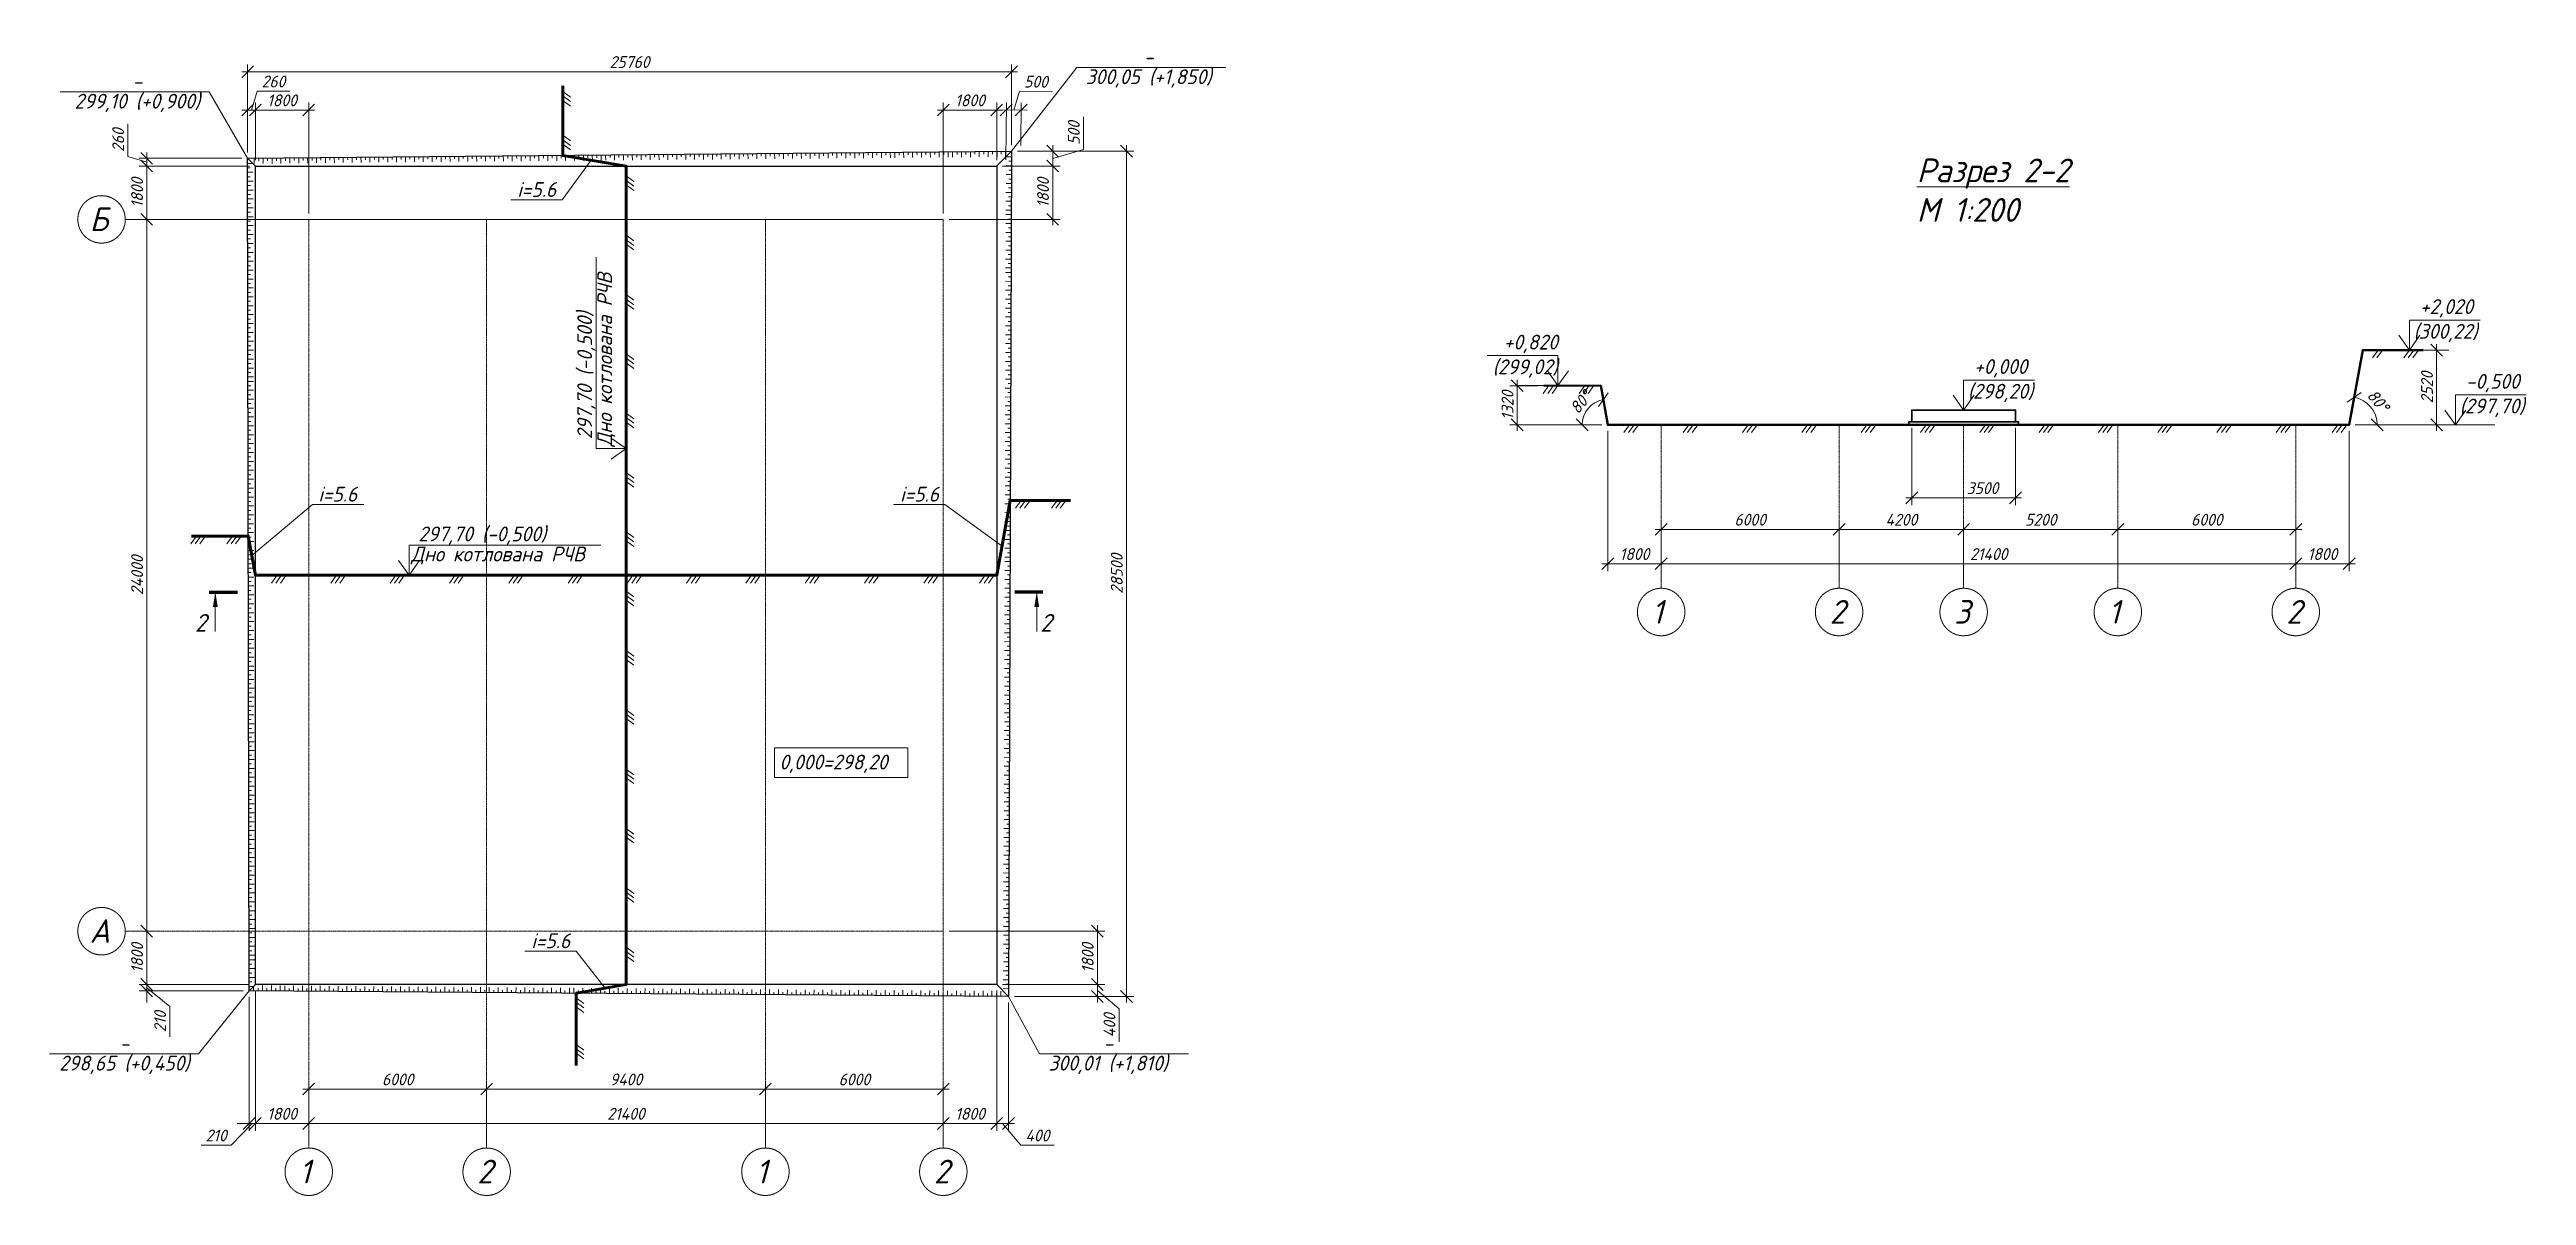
# Model space of a CAD drawing. Header units: millimetres. Extents: x 339888 to 1025294, y -263818 to -40540.
# Drawn here: x 491066 to 574593, y -224914 to -186277 of the extents above; entities that cross this region are included whole.
import ezdxf
from ezdxf import colors
from ezdxf.entities.mleader import LeaderData, LeaderLine
from ezdxf.math import Vec2, Vec3

# ---------------------------------------------------------------- set-up
doc = ezdxf.new("R2010")
doc.units = ezdxf.units.MM
doc.linetypes.add('CENTER2', pattern=[28.575, 19.05, -3.175, 3.175, -3.175])
doc.layers.get('0').update_dxf_attribs({"lineweight": 15})
for name, color, linetype, lineweight in [('0 @ 20', 7, 'Continuous', 15), ('0 @ 200', 7, 'Continuous', 15), ('Оси', 126, 'CENTER2', 15), ('Размеры', 250, 'Continuous', 18), ('Размеры @ 200', 250, 'Continuous', 18)]:
    doc.layers.add(name, color=color, linetype=linetype, lineweight=lineweight)
doc.styles.add('ГОСТ 2', font='GOST_Common Italic.ttf', dxfattribs={"height": 2})
doc.styles.add('ГОСТ 2.5', font='GOST_Common Italic.ttf', dxfattribs={"height": 2.5})
doc.styles.add('ГОСТ 3', font='GOST_Common Italic.ttf', dxfattribs={"height": 3})
doc.styles.add('Размерный 2', font='isocpeui.ttf', dxfattribs={"height": 2})
doc.dimstyles.new('ISO-25', dxfattribs={"dimtxt": 2, "dimasz": 1.8, "dimexe": 1, "dimexo": 2, "dimtad": 1, "dimdec": 0, "dimlfac": 100, "dimtxsty": 'Размерный 2', "dimblk": 'OBLIQUE', "dimcen": 2, "dimdle": 1, "dimclrd": 251, "dimclre": 251, "dimadec": 0, "dimazin": 0, "dimtfac": 1, "dimtdec": 0, "dimtmove": 0, "dimatfit": 3, "dimfxl": 1, "dimlwd": 15, "dimlwe": 15, "dimarcsym": 0})
doc.dimstyles.new('ГОСТ_2К', dxfattribs={"dimtxt": 2, "dimasz": 2, "dimexe": 1.25, "dimexo": 1, "dimtad": 1, "dimdec": 0, "dimtxsty": 'ГОСТ 2', "dimblk": 'OBLIQUE', "dimcen": -2.5, "dimdle": 1, "dimclrd": 251, "dimclre": 251, "dimclrt": 256, "dimadec": 1, "dimazin": 0, "dimtfac": 1, "dimtdec": 0, "dimtmove": 0, "dimatfit": 3, "dimfxl": 1, "dimlwd": 15, "dimlwe": 15, "dimarcsym": 1})

msp = doc.modelspace()

# ---------------------------------------------------------------- texts
at = {"layer": '0 @ 200', "lineweight": 15, "ltscale": 0.5, "style": 'ГОСТ 3'}
for s, rotation, p in [('Дно котлована РЧВ', 89.9999949007, (510038.52892, -199662.07593)), ('297,70 (-0,500)', 89.9999949007, (509362.05754, -199419.69113)), ('297,70 (-0,500)', 359.9999948993, (503503.32994, -202859.71209)), ('Дно котлована РЧВ', 359.9999948993, (503260.94514, -203536.18347)), ('0,000=298,20', 359.9999948993, (515679.11846, -210551.24009))]:
    msp.add_text(s, height=500, rotation=rotation, dxfattribs=at).set_placement(p)
at = {"layer": '0 @ 200', "lineweight": 15, "style": 'ГОСТ 3'}
for p in [(495968.88061, -205908.27499), (524474.86327, -205908.27499)]:
    msp.add_text('2', height=600, dxfattribs=at).set_placement(p)
at = {"layer": 'Оси', "style": 'ГОСТ 2'}
for s, p in [('Б', (492417.50687, -192397.98971)), ('1', (545094.42791, -205636.40024)), ('2', (551094.42791, -205636.40024)), ('3', (555294.42791, -205636.40024)), ('1', (560494.42791, -205636.40024)), ('2', (566494.42791, -205636.40024)), ('А', (492417.50687, -216397.98971)), ('1', (499487.14214, -224508.58324)), ('2', (505487.14214, -224508.58324)), ('1', (514887.14214, -224508.58324)), ('2', (520887.14214, -224508.58324))]:
    msp.add_text(s, height=800, dxfattribs=at).set_placement(p)
at = {"layer": 'Размеры @ 200', "lineweight": 15, "style": 'ГОСТ 3'}
for s, width, insert, char_height, attachment_point in [('\\pi2188.9;{\\LРазрез 2-2\\P\\pi3279.8;}М 1:200', 9941.9843377, (551844.53797, -189951.15809), 800, 1), ('\\pi352.27;+2,020\\P\\pi138.07;(300,22)', 2632.5750439, (570646.78822, -194694.77016), 500, 1), ('+0,820\\P(299,02)', 2632.5750439, (541929.61257, -195891.81246), 500, 3), ('\\pi352.27;+0,000\\P\\pi138.07;(298,20)', 2632.5750439, (555613.44712, -196714.86786), 500, 1), ('\\pi349.05;-0,500\\P\\pi138.07;(297,70)', 2632.5750439, (572199.43255, -197214.82826), 500, 1)]:
    msp.add_mtext_dynamic_manual_height_columns(s, width=width, gutter_width=3000, heights=[0], dxfattribs=dict(at, insert=insert, char_height=char_height, attachment_point=attachment_point))

# ---------------------------------------------------------------- blocks, each defined once
blk = doc.blocks.new('_Oblique')
at = {"color": 0, "linetype": 'ByBlock', "lineweight": -2}
blk.add_line((-0.5, -0.5), (0.5, 0.5), dxfattribs=at)
blk = doc.blocks.new('*D608')
at = {"color": 251, "lineweight": 15, "transparency": 16777216}
for p, q in [((493820, -192004), (494593, -192004)), ((494343, -216204), (494343, -191804)), ((493820, -216004), (494593, -216004))]:
    blk.add_line(p, q, dxfattribs=at)
at = {"layer": 'Defpoints', "color": 0, "lineweight": 15, "transparency": 16777216}
for p in [(493620, -192004), (494343, -192004), (493620, -216004)]:
    blk.add_point(p, dxfattribs=at)
at = {"color": 251, "lineweight": 15, "transparency": 16777216, "xscale": 400, "yscale": 400, "zscale": 400}
for p, rotation in [((494343, -192004), 90), ((494343, -216004), 270)]:
    blk.add_blockref('_Oblique', p, dxfattribs=dict(at, rotation=rotation))
at = {"lineweight": 15, "transparency": 16777216, "insert": (494018, -204004), "char_height": 400, "attachment_point": 5, "rotation": 90, "style": 'ГОСТ 2'}
blk.add_mtext('24000', dxfattribs=at)
blk = doc.blocks.new('*D609')
at = {"color": 251, "lineweight": 15, "transparency": 16777216}
for p, q in [((499606, -221327), (506006, -221327)), ((499806, -223114), (499806, -221077)), ((505806, -223114), (505806, -221077))]:
    blk.add_line(p, q, dxfattribs=at)
at = {"layer": 'Defpoints', "color": 0, "lineweight": 15, "transparency": 16777216}
for p in [(505806, -221327), (499806, -223314), (505806, -223314)]:
    blk.add_point(p, dxfattribs=at)
at = {"color": 251, "lineweight": 15, "transparency": 16777216, "xscale": 400, "yscale": 400, "zscale": 400, "rotation": 180}
blk.add_blockref('_Oblique', (499806, -221327), dxfattribs=at)
at = {"color": 251, "lineweight": 15, "transparency": 16777216, "xscale": 400, "yscale": 400, "zscale": 400}
blk.add_blockref('_Oblique', (505806, -221327), dxfattribs=at)
at = {"lineweight": 15, "transparency": 16777216, "insert": (502806, -221002), "char_height": 400, "attachment_point": 5, "style": 'ГОСТ 2'}
blk.add_mtext('6000', dxfattribs=at)
blk = doc.blocks.new('*D610')
at = {"color": 251, "lineweight": 15, "transparency": 16777216}
for p, q in [((505606, -221327), (515406, -221327)), ((505806, -223114), (505806, -221077)), ((515206, -223114), (515206, -221077))]:
    blk.add_line(p, q, dxfattribs=at)
at = {"layer": 'Defpoints', "color": 0, "lineweight": 15, "transparency": 16777216}
for p in [(515206, -221327), (505806, -223314), (515206, -223314)]:
    blk.add_point(p, dxfattribs=at)
at = {"color": 251, "lineweight": 15, "transparency": 16777216, "xscale": 400, "yscale": 400, "zscale": 400, "rotation": 180}
blk.add_blockref('_Oblique', (505806, -221327), dxfattribs=at)
at = {"color": 251, "lineweight": 15, "transparency": 16777216, "xscale": 400, "yscale": 400, "zscale": 400}
blk.add_blockref('_Oblique', (515206, -221327), dxfattribs=at)
at = {"lineweight": 15, "transparency": 16777216, "insert": (510506, -221002), "char_height": 400, "attachment_point": 5, "style": 'ГОСТ 2'}
blk.add_mtext('9400', dxfattribs=at)
blk = doc.blocks.new('*D611')
at = {"color": 251, "lineweight": 15, "transparency": 16777216}
for p, q in [((515006, -221327), (521406, -221327)), ((515206, -223114), (515206, -221077)), ((521206, -223114), (521206, -221077))]:
    blk.add_line(p, q, dxfattribs=at)
at = {"layer": 'Defpoints', "color": 0, "lineweight": 15, "transparency": 16777216}
for p in [(521206, -221327), (515206, -223314), (521206, -223314)]:
    blk.add_point(p, dxfattribs=at)
at = {"color": 251, "lineweight": 15, "transparency": 16777216, "xscale": 400, "yscale": 400, "zscale": 400, "rotation": 180}
blk.add_blockref('_Oblique', (515206, -221327), dxfattribs=at)
at = {"color": 251, "lineweight": 15, "transparency": 16777216, "xscale": 400, "yscale": 400, "zscale": 400}
blk.add_blockref('_Oblique', (521206, -221327), dxfattribs=at)
at = {"lineweight": 15, "transparency": 16777216, "insert": (518206, -221002), "char_height": 400, "attachment_point": 5, "style": 'ГОСТ 2'}
blk.add_mtext('6000', dxfattribs=at)
blk = doc.blocks.new('*D612')
at = {"color": 251, "lineweight": 15, "transparency": 16777216}
for p, q in [((521406, -222485), (499606, -222485)), ((499806, -223114), (499806, -222235)), ((521206, -223114), (521206, -222235))]:
    blk.add_line(p, q, dxfattribs=at)
at = {"layer": 'Defpoints', "color": 0, "lineweight": 15, "transparency": 16777216}
for p in [(499806, -222485), (499806, -223314), (521206, -223314)]:
    blk.add_point(p, dxfattribs=at)
at = {"color": 251, "lineweight": 15, "transparency": 16777216, "xscale": 400, "yscale": 400, "zscale": 400, "rotation": 180}
blk.add_blockref('_Oblique', (499806, -222485), dxfattribs=at)
at = {"color": 251, "lineweight": 15, "transparency": 16777216, "xscale": 400, "yscale": 400, "zscale": 400}
blk.add_blockref('_Oblique', (521206, -222485), dxfattribs=at)
at = {"lineweight": 15, "transparency": 16777216, "insert": (510506, -222160), "char_height": 400, "attachment_point": 5, "style": 'ГОСТ 2'}
blk.add_mtext('21400', dxfattribs=at)
blk = doc.blocks.new('*D613')
at = {"color": 251, "lineweight": 15, "transparency": 16777216}
for p, q in [((493820, -216004), (494593, -216004)), ((494343, -215804), (494343, -218004)), ((497806, -217804), (494093, -217804))]:
    blk.add_line(p, q, dxfattribs=at)
at = {"layer": 'Defpoints', "color": 0, "lineweight": 15, "transparency": 16777216}
for p in [(493620, -216004), (494343, -217804), (498006, -217804)]:
    blk.add_point(p, dxfattribs=at)
at = {"color": 251, "lineweight": 15, "transparency": 16777216, "xscale": 400, "yscale": 400, "zscale": 400}
for p, rotation in [((494343, -216004), 90), ((494343, -217804), 270)]:
    blk.add_blockref('_Oblique', p, dxfattribs=dict(at, rotation=rotation))
at = {"lineweight": 15, "transparency": 16777216, "insert": (494018, -216904), "char_height": 400, "attachment_point": 5, "rotation": 90, "style": 'ГОСТ 2'}
blk.add_mtext('1800', dxfattribs=at)
blk = doc.blocks.new('*D614')
at = {"color": 251, "lineweight": 15, "transparency": 16777216}
for p, q in [((497806, -217804), (494093, -217804)), ((494343, -217804), (494343, -217404)), ((494343, -217804), (494343, -218014)), ((494343, -217804), (494343, -218014)), ((494343, -217909), (495120, -218548)), ((497596, -218014), (494093, -218014)), ((494343, -218014), (494343, -218414)), ((495120, -218548), (495120, -219564))]:
    blk.add_line(p, q, dxfattribs=at)
at = {"layer": 'Defpoints', "color": 0, "lineweight": 15, "transparency": 16777216}
for p in [(498006, -217804), (494343, -218014), (497796, -218014)]:
    blk.add_point(p, dxfattribs=at)
at = {"color": 251, "lineweight": 15, "transparency": 16777216, "xscale": 400, "yscale": 400, "zscale": 400}
for p, rotation in [((494343, -217804), 270), ((494343, -218014), 90)]:
    blk.add_blockref('_Oblique', p, dxfattribs=dict(at, rotation=rotation))
at = {"lineweight": 15, "transparency": 16777216, "insert": (494795, -219056), "char_height": 400, "attachment_point": 5, "rotation": 90, "style": 'ГОСТ 2'}
blk.add_mtext('210', dxfattribs=at)
blk = doc.blocks.new('*D615')
at = {"color": 251, "lineweight": 15, "transparency": 16777216}
for p, q in [((498006, -218004), (498006, -222735)), ((500006, -222485), (497806, -222485)), ((499806, -223114), (499806, -222235))]:
    blk.add_line(p, q, dxfattribs=at)
at = {"layer": 'Defpoints', "color": 0, "lineweight": 15, "transparency": 16777216}
for p in [(498006, -217804), (498006, -222485), (499806, -223314)]:
    blk.add_point(p, dxfattribs=at)
at = {"color": 251, "lineweight": 15, "transparency": 16777216, "xscale": 400, "yscale": 400, "zscale": 400, "rotation": 180}
blk.add_blockref('_Oblique', (498006, -222485), dxfattribs=at)
at = {"color": 251, "lineweight": 15, "transparency": 16777216, "xscale": 400, "yscale": 400, "zscale": 400}
blk.add_blockref('_Oblique', (499806, -222485), dxfattribs=at)
at = {"lineweight": 15, "transparency": 16777216, "insert": (498906, -222160), "char_height": 400, "attachment_point": 5, "style": 'ГОСТ 2'}
blk.add_mtext('1800', dxfattribs=at)
blk = doc.blocks.new('*D616')
at = {"color": 251, "lineweight": 15, "transparency": 16777216}
for p, q in [((498006, -218004), (498006, -222735)), ((497796, -218214), (497796, -222735)), ((497901, -222485), (497193, -223217)), ((497796, -222485), (497396, -222485)), ((498006, -222485), (497796, -222485)), ((498006, -222485), (497796, -222485)), ((498006, -222485), (498406, -222485)), ((497193, -223217), (496176, -223217))]:
    blk.add_line(p, q, dxfattribs=at)
at = {"layer": 'Defpoints', "color": 0, "lineweight": 15, "transparency": 16777216}
for p in [(498006, -217804), (497796, -218014), (497796, -222485)]:
    blk.add_point(p, dxfattribs=at)
at = {"color": 251, "lineweight": 15, "transparency": 16777216, "xscale": 400, "yscale": 400, "zscale": 400}
blk.add_blockref('_Oblique', (497796, -222485), dxfattribs=at)
at = {"color": 251, "lineweight": 15, "transparency": 16777216, "xscale": 400, "yscale": 400, "zscale": 400, "rotation": 180}
blk.add_blockref('_Oblique', (498006, -222485), dxfattribs=at)
at = {"lineweight": 15, "transparency": 16777216, "insert": (496684, -222892), "char_height": 400, "attachment_point": 5, "style": 'ГОСТ 2'}
blk.add_mtext('210', dxfattribs=at)
blk = doc.blocks.new('*D617')
at = {"color": 251, "lineweight": 15, "transparency": 16777216}
for p, q in [((523006, -218004), (523006, -222735)), ((521006, -222485), (523206, -222485)), ((521206, -223114), (521206, -222235))]:
    blk.add_line(p, q, dxfattribs=at)
at = {"layer": 'Defpoints', "color": 0, "lineweight": 15, "transparency": 16777216}
for p in [(523006, -217804), (523006, -222485), (521206, -223314)]:
    blk.add_point(p, dxfattribs=at)
at = {"color": 251, "lineweight": 15, "transparency": 16777216, "xscale": 400, "yscale": 400, "zscale": 400, "rotation": 180}
blk.add_blockref('_Oblique', (521206, -222485), dxfattribs=at)
at = {"color": 251, "lineweight": 15, "transparency": 16777216, "xscale": 400, "yscale": 400, "zscale": 400}
blk.add_blockref('_Oblique', (523006, -222485), dxfattribs=at)
at = {"lineweight": 15, "transparency": 16777216, "insert": (522106, -222160), "char_height": 400, "attachment_point": 5, "style": 'ГОСТ 2'}
blk.add_mtext('1800', dxfattribs=at)
blk = doc.blocks.new('*D618')
at = {"color": 251, "lineweight": 15, "transparency": 16777216}
for p, q in [((523006, -218004), (523006, -222735)), ((523406, -218404), (523406, -222735)), ((522806, -222485), (523606, -222485)), ((523206, -222485), (523820, -223217)), ((523820, -223217), (524939, -223217))]:
    blk.add_line(p, q, dxfattribs=at)
at = {"layer": 'Defpoints', "color": 0, "lineweight": 15, "transparency": 16777216}
for p in [(523006, -217804), (523406, -218204), (523406, -222485)]:
    blk.add_point(p, dxfattribs=at)
at = {"color": 251, "lineweight": 15, "transparency": 16777216, "xscale": 400, "yscale": 400, "zscale": 400, "rotation": 180}
blk.add_blockref('_Oblique', (523006, -222485), dxfattribs=at)
at = {"color": 251, "lineweight": 15, "transparency": 16777216, "xscale": 400, "yscale": 400, "zscale": 400}
blk.add_blockref('_Oblique', (523406, -222485), dxfattribs=at)
at = {"lineweight": 15, "transparency": 16777216, "insert": (524380, -222892), "char_height": 400, "attachment_point": 5, "style": 'ГОСТ 2'}
blk.add_mtext('400', dxfattribs=at)
blk = doc.blocks.new('*D619')
at = {"color": 251, "lineweight": 15, "transparency": 16777216}
for p, q in [((521406, -216004), (526651, -216004)), ((526401, -215804), (526401, -218004)), ((523206, -217804), (526651, -217804))]:
    blk.add_line(p, q, dxfattribs=at)
at = {"layer": 'Defpoints', "color": 0, "lineweight": 15, "transparency": 16777216}
for p in [(521206, -216004), (523006, -217804), (526401, -217804)]:
    blk.add_point(p, dxfattribs=at)
at = {"color": 251, "lineweight": 15, "transparency": 16777216, "xscale": 400, "yscale": 400, "zscale": 400}
for p, rotation in [((526401, -216004), 90), ((526401, -217804), 270)]:
    blk.add_blockref('_Oblique', p, dxfattribs=dict(at, rotation=rotation))
at = {"lineweight": 15, "transparency": 16777216, "insert": (526076, -216904), "char_height": 400, "attachment_point": 5, "rotation": 90, "style": 'ГОСТ 2'}
blk.add_mtext('1800', dxfattribs=at)
blk = doc.blocks.new('*D620')
at = {"color": 251, "lineweight": 15, "transparency": 16777216}
for p, q in [((523206, -217804), (526651, -217804)), ((526401, -217604), (526401, -218404)), ((526401, -218004), (527132, -218617)), ((523606, -218204), (526651, -218204)), ((527132, -218617), (527132, -219737))]:
    blk.add_line(p, q, dxfattribs=at)
at = {"layer": 'Defpoints', "color": 0, "lineweight": 15, "transparency": 16777216}
for p in [(523006, -217804), (523406, -218204), (526401, -218204)]:
    blk.add_point(p, dxfattribs=at)
at = {"color": 251, "lineweight": 15, "transparency": 16777216, "xscale": 400, "yscale": 400, "zscale": 400}
for p, rotation in [((526401, -217804), 90), ((526401, -218204), 270)]:
    blk.add_blockref('_Oblique', p, dxfattribs=dict(at, rotation=rotation))
at = {"lineweight": 15, "transparency": 16777216, "insert": (526807, -219177), "char_height": 400, "attachment_point": 5, "rotation": 90, "style": 'ГОСТ 2'}
blk.add_mtext('400', dxfattribs=at)
blk = doc.blocks.new('*D621')
at = {"color": 251, "lineweight": 15, "transparency": 16777216}
for p, q in [((497806, -190204), (494093, -190204)), ((494343, -192204), (494343, -190004)), ((493820, -192004), (494593, -192004))]:
    blk.add_line(p, q, dxfattribs=at)
at = {"layer": 'Defpoints', "color": 0, "lineweight": 15, "transparency": 16777216}
for p in [(494343, -190204), (498006, -190204), (493620, -192004)]:
    blk.add_point(p, dxfattribs=at)
at = {"color": 251, "lineweight": 15, "transparency": 16777216, "xscale": 400, "yscale": 400, "zscale": 400}
for p, rotation in [((494343, -190204), 90), ((494343, -192004), 270)]:
    blk.add_blockref('_Oblique', p, dxfattribs=dict(at, rotation=rotation))
at = {"lineweight": 15, "transparency": 16777216, "insert": (494018, -191104), "char_height": 400, "attachment_point": 5, "rotation": 90, "style": 'ГОСТ 2'}
blk.add_mtext('1800', dxfattribs=at)
blk = doc.blocks.new('*D622')
at = {"color": 251, "lineweight": 15, "transparency": 16777216}
for p, q in [((493706, -189883), (493706, -188783)), ((494343, -190074), (493706, -189883)), ((497546, -189944), (494093, -189944)), ((497806, -190204), (494093, -190204)), ((494343, -190404), (494343, -189744))]:
    blk.add_line(p, q, dxfattribs=at)
at = {"layer": 'Defpoints', "color": 0, "lineweight": 15, "transparency": 16777216}
for p in [(494343, -189944), (497746, -189944), (498006, -190204)]:
    blk.add_point(p, dxfattribs=at)
at = {"color": 251, "lineweight": 15, "transparency": 16777216, "xscale": 400, "yscale": 400, "zscale": 400}
for p, rotation in [((494343, -189944), 90), ((494343, -190204), 270)]:
    blk.add_blockref('_Oblique', p, dxfattribs=dict(at, rotation=rotation))
at = {"lineweight": 15, "transparency": 16777216, "insert": (493381, -189333), "char_height": 400, "attachment_point": 5, "rotation": 90, "style": 'ГОСТ 2'}
blk.add_mtext('260', dxfattribs=at)
blk = doc.blocks.new('*D623')
at = {"color": 251, "lineweight": 15, "transparency": 16777216}
for p, q in [((500006, -188316), (497806, -188316)), ((498006, -190004), (498006, -188066)), ((499806, -191804), (499806, -188066))]:
    blk.add_line(p, q, dxfattribs=at)
at = {"layer": 'Defpoints', "color": 0, "lineweight": 15, "transparency": 16777216}
for p in [(498006, -188316), (498006, -190204), (499806, -192004)]:
    blk.add_point(p, dxfattribs=at)
at = {"color": 251, "lineweight": 15, "transparency": 16777216, "xscale": 400, "yscale": 400, "zscale": 400, "rotation": 180}
blk.add_blockref('_Oblique', (498006, -188316), dxfattribs=at)
at = {"color": 251, "lineweight": 15, "transparency": 16777216, "xscale": 400, "yscale": 400, "zscale": 400}
blk.add_blockref('_Oblique', (499806, -188316), dxfattribs=at)
at = {"lineweight": 15, "transparency": 16777216, "insert": (498906, -187991), "char_height": 400, "attachment_point": 5, "style": 'ГОСТ 2'}
blk.add_mtext('1800', dxfattribs=at)
blk = doc.blocks.new('*D624')
at = {"color": 251, "lineweight": 15, "transparency": 16777216}
for p, q in [((497876, -188316), (498067, -187678)), ((498067, -187678), (499167, -187678)), ((498206, -188316), (497546, -188316)), ((497746, -189744), (497746, -188066)), ((498006, -190004), (498006, -188066))]:
    blk.add_line(p, q, dxfattribs=at)
at = {"layer": 'Defpoints', "color": 0, "lineweight": 15, "transparency": 16777216}
for p in [(497746, -188316), (497746, -189944), (498006, -190204)]:
    blk.add_point(p, dxfattribs=at)
at = {"color": 251, "lineweight": 15, "transparency": 16777216, "xscale": 400, "yscale": 400, "zscale": 400, "rotation": 180}
blk.add_blockref('_Oblique', (497746, -188316), dxfattribs=at)
at = {"color": 251, "lineweight": 15, "transparency": 16777216, "xscale": 400, "yscale": 400, "zscale": 400}
blk.add_blockref('_Oblique', (498006, -188316), dxfattribs=at)
at = {"lineweight": 15, "transparency": 16777216, "insert": (498617, -187353), "char_height": 400, "attachment_point": 5, "style": 'ГОСТ 2'}
blk.add_mtext('260', dxfattribs=at)
blk = doc.blocks.new('*D625')
at = {"color": 251, "lineweight": 15, "transparency": 16777216}
for p, q in [((521006, -188316), (523206, -188316)), ((521206, -191804), (521206, -188066)), ((523006, -190004), (523006, -188066))]:
    blk.add_line(p, q, dxfattribs=at)
at = {"layer": 'Defpoints', "color": 0, "lineweight": 15, "transparency": 16777216}
for p in [(523006, -188316), (523006, -190204), (521206, -192004)]:
    blk.add_point(p, dxfattribs=at)
at = {"color": 251, "lineweight": 15, "transparency": 16777216, "xscale": 400, "yscale": 400, "zscale": 400, "rotation": 180}
blk.add_blockref('_Oblique', (521206, -188316), dxfattribs=at)
at = {"color": 251, "lineweight": 15, "transparency": 16777216, "xscale": 400, "yscale": 400, "zscale": 400}
blk.add_blockref('_Oblique', (523006, -188316), dxfattribs=at)
at = {"lineweight": 15, "transparency": 16777216, "insert": (522106, -187991), "char_height": 400, "attachment_point": 5, "style": 'ГОСТ 2'}
blk.add_mtext('1800', dxfattribs=at)
blk = doc.blocks.new('*D626')
at = {"color": 251, "lineweight": 15, "transparency": 16777216}
for p, q in [((523579, -188316), (523777, -187680)), ((523777, -187680), (524876, -187692)), ((523129, -188311), (524029, -188321)), ((523310, -190001), (523331, -188063)), ((523816, -189507), (523831, -188069))]:
    blk.add_line(p, q, dxfattribs=at)
at = {"layer": 'Defpoints', "color": 0, "lineweight": 15, "transparency": 16777216}
for p in [(523829, -188319), (523308, -190201), (523814, -189707)]:
    blk.add_point(p, dxfattribs=at)
at = {"color": 251, "lineweight": 15, "transparency": 16777216, "xscale": 400, "yscale": 400, "zscale": 400}
for p, rotation in [((523329, -188313), 179.3818102817513), ((523829, -188319), 359.3818102817513)]:
    blk.add_blockref('_Oblique', p, dxfattribs=dict(at, rotation=rotation))
at = {"lineweight": 15, "transparency": 16777216, "insert": (524330, -187361), "char_height": 400, "attachment_point": 5, "rotation": 359.38181, "style": 'ГОСТ 2'}
blk.add_mtext('500', dxfattribs=at)
blk = doc.blocks.new('*D627')
at = {"color": 251, "lineweight": 15, "transparency": 16777216}
for p, q in [((523206, -190204), (525144, -190204)), ((524894, -192204), (524894, -190004)), ((521406, -192004), (525144, -192004))]:
    blk.add_line(p, q, dxfattribs=at)
at = {"layer": 'Defpoints', "color": 0, "lineweight": 15, "transparency": 16777216}
for p in [(523006, -190204), (524894, -190204), (521206, -192004)]:
    blk.add_point(p, dxfattribs=at)
at = {"color": 251, "lineweight": 15, "transparency": 16777216, "xscale": 400, "yscale": 400, "zscale": 400}
for p, rotation in [((524894, -190204), 90), ((524894, -192004), 270)]:
    blk.add_blockref('_Oblique', p, dxfattribs=dict(at, rotation=rotation))
at = {"lineweight": 15, "transparency": 16777216, "insert": (524569, -191104), "char_height": 400, "attachment_point": 5, "rotation": 90, "style": 'ГОСТ 2'}
blk.add_mtext('1800', dxfattribs=at)
blk = doc.blocks.new('*D628')
at = {"color": 251, "lineweight": 15, "transparency": 16777216}
for p, q in [((525932, -189643), (525932, -188543)), ((524894, -190404), (524894, -189504)), ((523206, -190204), (525144, -190204)), ((523706, -189704), (525144, -189704)), ((524894, -189954), (525932, -189643))]:
    blk.add_line(p, q, dxfattribs=at)
at = {"layer": 'Defpoints', "color": 0, "lineweight": 15, "transparency": 16777216}
for p in [(523006, -190204), (523506, -189704), (524894, -189704)]:
    blk.add_point(p, dxfattribs=at)
at = {"color": 251, "lineweight": 15, "transparency": 16777216, "xscale": 400, "yscale": 400, "zscale": 400}
for p, rotation in [((524894, -189704), 90), ((524894, -190204), 270)]:
    blk.add_blockref('_Oblique', p, dxfattribs=dict(at, rotation=rotation))
at = {"lineweight": 15, "transparency": 16777216, "insert": (525607, -189093), "char_height": 400, "attachment_point": 5, "rotation": 90, "style": 'ГОСТ 2'}
blk.add_mtext('500', dxfattribs=at)
blk = doc.blocks.new('_None')
blk = doc.blocks.new('*D629')
at = {"color": 251, "lineweight": 15, "transparency": 16777216}
for p, q in [((527380, -189504), (527380, -218404)), ((523706, -189704), (527630, -189704)), ((523606, -218204), (527630, -218204))]:
    blk.add_line(p, q, dxfattribs=at)
at = {"layer": 'Defpoints', "color": 0, "lineweight": 15, "transparency": 16777216}
for p in [(523506, -189704), (523406, -218204), (527380, -218204)]:
    blk.add_point(p, dxfattribs=at)
at = {"color": 251, "lineweight": 15, "transparency": 16777216, "xscale": 400, "yscale": 400, "zscale": 400}
for p, rotation in [((527380, -189704), 90), ((527380, -218204), 270)]:
    blk.add_blockref('_Oblique', p, dxfattribs=dict(at, rotation=rotation))
at = {"lineweight": 15, "transparency": 16777216, "insert": (527055, -203954), "char_height": 400, "attachment_point": 5, "rotation": 90, "style": 'ГОСТ 2'}
blk.add_mtext('28500', dxfattribs=at)
blk = doc.blocks.new('*D630')
at = {"color": 251, "lineweight": 15, "transparency": 16777216}
for p, q in [((497546, -187026), (523706, -187026)), ((497746, -189744), (497746, -186776)), ((523506, -189504), (523506, -186776))]:
    blk.add_line(p, q, dxfattribs=at)
at = {"layer": 'Defpoints', "color": 0, "lineweight": 15, "transparency": 16777216}
for p in [(523506, -187026), (497746, -189944), (523506, -189704)]:
    blk.add_point(p, dxfattribs=at)
at = {"color": 251, "lineweight": 15, "transparency": 16777216, "xscale": 400, "yscale": 400, "zscale": 400, "rotation": 180}
blk.add_blockref('_Oblique', (497746, -187026), dxfattribs=at)
at = {"color": 251, "lineweight": 15, "transparency": 16777216, "xscale": 400, "yscale": 400, "zscale": 400}
blk.add_blockref('_Oblique', (523506, -187026), dxfattribs=at)
at = {"lineweight": 15, "transparency": 16777216, "insert": (510626, -186698), "char_height": 400, "attachment_point": 5, "style": 'ГОСТ 2'}
blk.add_mtext('25760', dxfattribs=at)
blk = doc.blocks.new('*D633')
at = {"color": 251, "lineweight": 15, "transparency": 16777216}
for p, q in [((571564, -199132), (571564, -196212)), ((571306, -196412), (571814, -196412)), ((568813, -198932), (571814, -198932))]:
    blk.add_line(p, q, dxfattribs=at)
at = {"layer": 'Defpoints', "color": 0, "lineweight": 15, "transparency": 16777216}
for p in [(571106, -196412), (571564, -196412), (568613, -198932)]:
    blk.add_point(p, dxfattribs=at)
at = {"color": 251, "lineweight": 15, "transparency": 16777216, "xscale": 400, "yscale": 400, "zscale": 400}
for p, rotation in [((571564, -196412), 90), ((571564, -198932), 270)]:
    blk.add_blockref('_Oblique', p, dxfattribs=dict(at, rotation=rotation))
at = {"lineweight": 15, "transparency": 16777216, "insert": (571239, -197672), "char_height": 400, "attachment_point": 5, "rotation": 90, "style": 'ГОСТ 2'}
blk.add_mtext('2520', dxfattribs=at)
blk = doc.blocks.new('*D634')
at = {"color": 251, "lineweight": 15, "transparency": 16777216}
for p, q in [((541259, -197612), (540309, -197612)), ((540559, -199132), (540559, -197412)), ((543413, -198932), (540309, -198932))]:
    blk.add_line(p, q, dxfattribs=at)
at = {"layer": 'Defpoints', "color": 0, "lineweight": 15, "transparency": 16777216}
for p in [(540559, -197612), (541459, -197612), (543613, -198932)]:
    blk.add_point(p, dxfattribs=at)
at = {"color": 251, "lineweight": 15, "transparency": 16777216, "xscale": 400, "yscale": 400, "zscale": 400}
for p, rotation in [((540559, -197612), 90), ((540559, -198932), 270)]:
    blk.add_blockref('_Oblique', p, dxfattribs=dict(at, rotation=rotation))
at = {"lineweight": 15, "transparency": 16777216, "insert": (540234, -198272), "char_height": 400, "attachment_point": 5, "rotation": 90, "style": 'ГОСТ 2'}
blk.add_mtext('1320', dxfattribs=at)
blk = doc.blocks.new('*D635')
at = {"color": 251, "lineweight": 15, "transparency": 16777216}
for p, q in [((545213, -202455), (551613, -202455)), ((545413, -204242), (545413, -202205)), ((551413, -204242), (551413, -202205))]:
    blk.add_line(p, q, dxfattribs=at)
at = {"layer": 'Defpoints', "color": 0, "lineweight": 15, "transparency": 16777216}
for p in [(551413, -202455), (545413, -204442), (551413, -204442)]:
    blk.add_point(p, dxfattribs=at)
at = {"color": 251, "lineweight": 15, "transparency": 16777216, "xscale": 400, "yscale": 400, "zscale": 400, "rotation": 180}
blk.add_blockref('_Oblique', (545413, -202455), dxfattribs=at)
at = {"color": 251, "lineweight": 15, "transparency": 16777216, "xscale": 400, "yscale": 400, "zscale": 400}
blk.add_blockref('_Oblique', (551413, -202455), dxfattribs=at)
at = {"lineweight": 15, "transparency": 16777216, "insert": (548413, -202130), "char_height": 400, "attachment_point": 5, "style": 'ГОСТ 2'}
blk.add_mtext('6000', dxfattribs=at)
blk = doc.blocks.new('*D636')
at = {"color": 251, "lineweight": 15, "transparency": 16777216}
for p, q in [((551213, -202455), (555813, -202455)), ((551413, -204242), (551413, -202205)), ((555613, -204242), (555613, -202205))]:
    blk.add_line(p, q, dxfattribs=at)
at = {"layer": 'Defpoints', "color": 0, "lineweight": 15, "transparency": 16777216}
for p in [(555613, -202455), (551413, -204442), (555613, -204442)]:
    blk.add_point(p, dxfattribs=at)
at = {"color": 251, "lineweight": 15, "transparency": 16777216, "xscale": 400, "yscale": 400, "zscale": 400, "rotation": 180}
blk.add_blockref('_Oblique', (551413, -202455), dxfattribs=at)
at = {"color": 251, "lineweight": 15, "transparency": 16777216, "xscale": 400, "yscale": 400, "zscale": 400}
blk.add_blockref('_Oblique', (555613, -202455), dxfattribs=at)
at = {"lineweight": 15, "transparency": 16777216, "insert": (553513, -202130), "char_height": 400, "attachment_point": 5, "style": 'ГОСТ 2'}
blk.add_mtext('4200', dxfattribs=at)
blk = doc.blocks.new('*D637')
at = {"color": 251, "lineweight": 15, "transparency": 16777216}
for p, q in [((560613, -202455), (567013, -202455)), ((560813, -204242), (560813, -202205)), ((566813, -204242), (566813, -202205))]:
    blk.add_line(p, q, dxfattribs=at)
at = {"layer": 'Defpoints', "color": 0, "lineweight": 15, "transparency": 16777216}
for p in [(566813, -202455), (560813, -204442), (566813, -204442)]:
    blk.add_point(p, dxfattribs=at)
at = {"color": 251, "lineweight": 15, "transparency": 16777216, "xscale": 400, "yscale": 400, "zscale": 400, "rotation": 180}
blk.add_blockref('_Oblique', (560813, -202455), dxfattribs=at)
at = {"color": 251, "lineweight": 15, "transparency": 16777216, "xscale": 400, "yscale": 400, "zscale": 400}
blk.add_blockref('_Oblique', (566813, -202455), dxfattribs=at)
at = {"lineweight": 15, "transparency": 16777216, "insert": (563813, -202130), "char_height": 400, "attachment_point": 5, "style": 'ГОСТ 2'}
blk.add_mtext('6000', dxfattribs=at)
blk = doc.blocks.new('*D638')
at = {"color": 251, "lineweight": 15, "transparency": 16777216}
for p, q in [((567013, -203613), (545213, -203613)), ((545413, -204242), (545413, -203363)), ((566813, -204242), (566813, -203363))]:
    blk.add_line(p, q, dxfattribs=at)
at = {"layer": 'Defpoints', "color": 0, "lineweight": 15, "transparency": 16777216}
for p in [(545413, -203613), (545413, -204442), (566813, -204442)]:
    blk.add_point(p, dxfattribs=at)
at = {"color": 251, "lineweight": 15, "transparency": 16777216, "xscale": 400, "yscale": 400, "zscale": 400, "rotation": 180}
blk.add_blockref('_Oblique', (545413, -203613), dxfattribs=at)
at = {"color": 251, "lineweight": 15, "transparency": 16777216, "xscale": 400, "yscale": 400, "zscale": 400}
blk.add_blockref('_Oblique', (566813, -203613), dxfattribs=at)
at = {"lineweight": 15, "transparency": 16777216, "insert": (556460, -203288), "char_height": 400, "attachment_point": 5, "style": 'ГОСТ 2'}
blk.add_mtext('21400', dxfattribs=at)
blk = doc.blocks.new('*D639')
at = {"color": 251, "lineweight": 15, "transparency": 16777216}
for p, q in [((543613, -199132), (543613, -203863)), ((545613, -203613), (543413, -203613)), ((545413, -204242), (545413, -203363))]:
    blk.add_line(p, q, dxfattribs=at)
at = {"layer": 'Defpoints', "color": 0, "lineweight": 15, "transparency": 16777216}
for p in [(543613, -198932), (543613, -203613), (545413, -204442)]:
    blk.add_point(p, dxfattribs=at)
at = {"color": 251, "lineweight": 15, "transparency": 16777216, "xscale": 400, "yscale": 400, "zscale": 400, "rotation": 180}
blk.add_blockref('_Oblique', (543613, -203613), dxfattribs=at)
at = {"color": 251, "lineweight": 15, "transparency": 16777216, "xscale": 400, "yscale": 400, "zscale": 400}
blk.add_blockref('_Oblique', (545413, -203613), dxfattribs=at)
at = {"lineweight": 15, "transparency": 16777216, "insert": (544513, -203288), "char_height": 400, "attachment_point": 5, "style": 'ГОСТ 2'}
blk.add_mtext('1800', dxfattribs=at)
blk = doc.blocks.new('*D640')
at = {"color": 251, "lineweight": 15, "transparency": 16777216}
for p, q in [((568613, -199132), (568613, -203863)), ((566613, -203613), (568813, -203613)), ((566813, -204242), (566813, -203363))]:
    blk.add_line(p, q, dxfattribs=at)
at = {"layer": 'Defpoints', "color": 0, "lineweight": 15, "transparency": 16777216}
for p in [(568613, -198932), (568613, -203613), (566813, -204442)]:
    blk.add_point(p, dxfattribs=at)
at = {"color": 251, "lineweight": 15, "transparency": 16777216, "xscale": 400, "yscale": 400, "zscale": 400, "rotation": 180}
blk.add_blockref('_Oblique', (566813, -203613), dxfattribs=at)
at = {"color": 251, "lineweight": 15, "transparency": 16777216, "xscale": 400, "yscale": 400, "zscale": 400}
blk.add_blockref('_Oblique', (568613, -203613), dxfattribs=at)
at = {"lineweight": 15, "transparency": 16777216, "insert": (567713, -203288), "char_height": 400, "attachment_point": 5, "style": 'ГОСТ 2'}
blk.add_mtext('1800', dxfattribs=at)
blk = doc.blocks.new('*D641')
at = {"color": 251, "lineweight": 15, "transparency": 16777216}
blk.add_line((543413, -198932), (542500, -198932), dxfattribs=at)
blk.add_arc((543613, -198932), 864, 100.16615, 180, dxfattribs=at)
at = {"layer": 'Defpoints', "color": 0, "lineweight": 15, "transparency": 16777216}
for p in [(543376, -197608), (543096, -198240), (543613, -198932), (543613, -198932), (568613, -198932)]:
    blk.add_point(p, dxfattribs=at)
at = {"color": 251, "lineweight": 15, "transparency": 16777216, "xscale": 400, "yscale": 400, "zscale": 400}
for p, rotation in [((543461, -198081), 10.1661491554249), ((542750, -198932), 270.0000000000001)]:
    blk.add_blockref('_Oblique', p, dxfattribs=dict(at, rotation=rotation))
at = {"lineweight": 15, "transparency": 16777216, "insert": (542702, -198169), "char_height": 400, "attachment_point": 5, "rotation": 50.08307, "style": 'ГОСТ 2'}
blk.add_mtext('80°', dxfattribs=at)
blk = doc.blocks.new('*D642')
at = {"color": 251, "lineweight": 15, "transparency": 16777216}
blk.add_line((568813, -198932), (569808, -198932), dxfattribs=at)
blk.add_arc((568613, -198932), 945, 0, 79.6767, dxfattribs=at)
at = {"layer": 'Defpoints', "color": 0, "lineweight": 15, "transparency": 16777216}
for p in [(569072, -196412), (569459, -198509), (543613, -198932), (568613, -198932), (568613, -198932)]:
    blk.add_point(p, dxfattribs=at)
at = {"color": 251, "lineweight": 15, "transparency": 16777216, "xscale": 400, "yscale": 400, "zscale": 400}
for p, rotation in [((568783, -198002), 169.6767041771859), ((569558, -198932), 270.0000000000001)]:
    blk.add_blockref('_Oblique', p, dxfattribs=dict(at, rotation=rotation))
at = {"lineweight": 15, "transparency": 16777216, "insert": (569589, -198118), "char_height": 400, "attachment_point": 5, "rotation": 309.83835, "style": 'ГОСТ 2'}
blk.add_mtext('80°', dxfattribs=at)
blk = doc.blocks.new('*D643')
at = {"color": 251, "lineweight": 15, "transparency": 16777216}
for p, q in [((555413, -202455), (561013, -202455)), ((555613, -204242), (555613, -202205)), ((560813, -204242), (560813, -202205))]:
    blk.add_line(p, q, dxfattribs=at)
at = {"layer": 'Defpoints', "color": 0, "lineweight": 60, "transparency": 16777216}
for p in [(560813, -202455), (555613, -204442), (560813, -204442)]:
    blk.add_point(p, dxfattribs=at)
at = {"color": 251, "lineweight": 15, "transparency": 16777216, "xscale": 400, "yscale": 400, "zscale": 400, "rotation": 180}
blk.add_blockref('_Oblique', (555613, -202455), dxfattribs=at)
at = {"color": 251, "lineweight": 15, "transparency": 16777216, "xscale": 400, "yscale": 400, "zscale": 400}
blk.add_blockref('_Oblique', (560813, -202455), dxfattribs=at)
at = {"lineweight": 15, "transparency": 16777216, "insert": (558213, -202130), "char_height": 400, "attachment_point": 5, "style": 'ГОСТ 2'}
blk.add_mtext('5200', dxfattribs=at)
blk = doc.blocks.new('*D644')
at = {"color": 251, "lineweight": 15, "transparency": 16777216}
for p, q in [((553863, -199032), (553863, -201641)), ((557363, -199032), (557363, -201641)), ((553663, -201391), (557563, -201391))]:
    blk.add_line(p, q, dxfattribs=at)
at = {"layer": 'Defpoints', "color": 0, "lineweight": 15, "transparency": 16777216}
for p in [(553863, -198832), (557363, -198832), (557363, -201391)]:
    blk.add_point(p, dxfattribs=at)
at = {"color": 251, "lineweight": 15, "transparency": 16777216, "xscale": 400, "yscale": 400, "zscale": 400, "rotation": 180}
blk.add_blockref('_Oblique', (553863, -201391), dxfattribs=at)
at = {"color": 251, "lineweight": 15, "transparency": 16777216, "xscale": 400, "yscale": 400, "zscale": 400}
blk.add_blockref('_Oblique', (557363, -201391), dxfattribs=at)
at = {"lineweight": 15, "transparency": 16777216, "insert": (556249, -201066), "char_height": 400, "attachment_point": 5, "style": 'ГОСТ 2'}
blk.add_mtext('3500', dxfattribs=at)
blk = doc.blocks.new('*U991')
at = {"layer": '0 @ 20', "lineweight": 15, "ltscale": 0.5}
blk.add_leader([(503189, -204004), (503189, -202992), (505523, -202992)], dimstyle='ISO-25', override={"dimscale": 20, "dimtxt": 0.25, "dimasz": 2.5, "dimgap": 0.625, "dimtad": 0, "dimldrblk": 'Open90'}, dxfattribs=at)
at = {"layer": '0 @ 200', "lineweight": 15, "ltscale": 0.5}
blk.add_leader([(503189, -204004), (503189, -202992), (509651, -202992)], dimstyle='ISO-25', override={"dimscale": 200, "dimtxt": 0.25, "dimasz": 2.5, "dimgap": 0.625, "dimtad": 0, "dimldrblk": 'Open90'}, dxfattribs=at)
blk = doc.blocks.new('*U992')
at = {"layer": '0 @ 20', "lineweight": 15, "ltscale": 0.5}
blk.add_leader([(510506, -199734), (509495, -199734), (509495, -197400)], dimstyle='ISO-25', override={"dimscale": 20, "dimtxt": 0.25, "dimasz": 2.5, "dimgap": 0.625, "dimtad": 0, "dimldrblk": 'Open90'}, dxfattribs=at)
at = {"layer": '0 @ 200', "lineweight": 15, "ltscale": 0.5}
blk.add_leader([(510506, -199734), (509495, -199734), (509495, -193272)], dimstyle='ISO-25', override={"dimscale": 200, "dimtxt": 0.25, "dimasz": 2.5, "dimgap": 0.625, "dimtad": 0, "dimldrblk": 'Open90'}, dxfattribs=at)
blk = doc.blocks.new('*U994')
at = {"layer": '0 @ 20', "lineweight": 15, "ltscale": 0.5}
blk.add_leader([(572199, -198932), (572199, -197920), (574533, -197920)], dimstyle='ISO-25', override={"dimscale": 20, "dimtxt": 0.25, "dimasz": 2.5, "dimgap": 0.625, "dimtad": 0, "dimldrblk": 'Open90'}, dxfattribs=at)
at = {"layer": '0 @ 200', "lineweight": 15, "ltscale": 0.5}
blk.add_leader([(572199, -198932), (572199, -197920), (574588, -197920)], dimstyle='ISO-25', override={"dimscale": 200, "dimtxt": 0.25, "dimasz": 2.5, "dimgap": 0.625, "dimtad": 0, "dimldrblk": 'Open90'}, dxfattribs=at)
blk = doc.blocks.new('*U995')
at = {"layer": '0 @ 20', "lineweight": 15, "ltscale": 0.5}
blk.add_leader([(570647, -196412), (570647, -195400), (572980, -195400)], dimstyle='ISO-25', override={"dimscale": 20, "dimtxt": 0.25, "dimasz": 2.5, "dimgap": 0.625, "dimtad": 0, "dimldrblk": 'Open90'}, dxfattribs=at)
at = {"layer": '0 @ 200', "lineweight": 15, "ltscale": 0.5}
blk.add_leader([(570647, -196412), (570647, -195400), (573036, -195400)], dimstyle='ISO-25', override={"dimscale": 200, "dimtxt": 0.25, "dimasz": 2.5, "dimgap": 0.625, "dimtad": 0, "dimldrblk": 'Open90'}, dxfattribs=at)
blk = doc.blocks.new('*U996')
at = {"layer": '0 @ 20', "lineweight": 15, "ltscale": 0.5}
blk.add_leader([(541930, -197609), (541930, -196597), (539596, -196597)], dimstyle='ISO-25', override={"dimscale": 20, "dimtxt": 0.25, "dimasz": 2.5, "dimgap": 0.625, "dimtad": 0, "dimldrblk": 'Open90'}, dxfattribs=at)
at = {"layer": '0 @ 200', "lineweight": 15, "ltscale": 0.5}
blk.add_leader([(541930, -197609), (541930, -196597), (539541, -196597)], dimstyle='ISO-25', override={"dimscale": 200, "dimtxt": 0.25, "dimasz": 2.5, "dimgap": 0.625, "dimtad": 0, "dimldrblk": 'Open90'}, dxfattribs=at)
blk = doc.blocks.new('*U997')
at = {"layer": '0 @ 20', "lineweight": 15, "ltscale": 0.5}
blk.add_leader([(555613, -198432), (555613, -197420), (557947, -197420)], dimstyle='ISO-25', override={"dimscale": 20, "dimtxt": 0.25, "dimasz": 2.5, "dimgap": 0.625, "dimtad": 0, "dimldrblk": 'Open90'}, dxfattribs=at)
at = {"layer": '0 @ 200', "lineweight": 15, "ltscale": 0.5}
blk.add_leader([(555613, -198432), (555613, -197420), (558002, -197420)], dimstyle='ISO-25', override={"dimscale": 200, "dimtxt": 0.25, "dimasz": 2.5, "dimgap": 0.625, "dimtad": 0, "dimldrblk": 'Open90'}, dxfattribs=at)

# ---------------------------------------------------------------- dimensions: what is measured, and where the dimension line sits
at = {"layer": '0 @ 200', "lineweight": 15}
for base, p1, p2, override, picture, middle in [((523506.19013, -187025.92543), (497746.19013, -189943.8448), (523506.19013, -189703.8448), {"dimscale": 200, "dimtix": 0, "dimtofl": 1, "dimtmove": 0, "dimatfit": 3}, '*D630', (510626.19013, -186698.34968)), ((497746.19013, -188315.69046), (498006.19013, -190203.8448), (497746.19013, -189943.8448), {"dimscale": 200, "dimtix": 0, "dimtofl": 1, "dimtmove": 1, "dimatfit": 3}, '*D624', (498192.44013, -187353.19046)), ((498006.19013, -188315.69046), (499806.19013, -192003.8448), (498006.19013, -190203.8448), {"dimscale": 200, "dimtix": 0, "dimtofl": 1, "dimtmove": 0, "dimatfit": 3}, '*D623', (498906.19013, -187990.69046)), ((543613.4759, -203613.24429), (545413.4759, -204442.25533), (543613.4759, -198931.6618), {"dimscale": 200, "dimtix": 0, "dimtofl": 1, "dimtmove": 0, "dimatfit": 3}, '*D639', (544513.4759, -203288.24429)), ((551413.4759, -202454.88429), (545413.4759, -204442.25533), (551413.4759, -204442.25533), {"dimscale": 200, "dimtix": 0, "dimtofl": 1, "dimtmove": 0, "dimatfit": 3}, '*D635', (548413.4759, -202129.88429)), ((555613.4759, -202454.88429), (551413.4759, -204442.25533), (555613.4759, -204442.25533), {"dimscale": 200, "dimtix": 0, "dimtofl": 1, "dimtmove": 1, "dimatfit": 3}, '*D636', (553513.4759, -202129.88429)), ((560813.4759, -202454.88429), (555613.4759, -204442.25533), (560813.4759, -204442.25533), {"dimscale": 200, "dimtix": 0, "dimtofl": 1, "dimtmove": 0, "dimatfit": 3}, '*D643', (558213.4759, -202129.88429)), ((566813.4759, -202454.88429), (560813.4759, -204442.25533), (566813.4759, -204442.25533), {"dimscale": 200, "dimtix": 0, "dimtofl": 1, "dimtmove": 1, "dimatfit": 3}, '*D637', (563813.4759, -202129.88429)), ((498006.19013, -222485.42728), (499806.19013, -223314.43833), (498006.19013, -217803.8448), {"dimscale": 200, "dimtix": 0, "dimtofl": 1, "dimtmove": 0, "dimatfit": 3}, '*D615', (498906.19013, -222160.42728)), ((505806.19013, -221327.06729), (499806.19013, -223314.43833), (505806.19013, -223314.43833), {"dimscale": 200, "dimtix": 0, "dimtofl": 1, "dimtmove": 0, "dimatfit": 3}, '*D609', (502806.19013, -221002.06729)), ((515206.19013, -221327.06729), (505806.19013, -223314.43833), (515206.19013, -223314.43833), {"dimscale": 200, "dimtix": 0, "dimtofl": 1, "dimtmove": 1, "dimatfit": 3}, '*D610', (510506.19013, -221002.06729)), ((521206.19013, -221327.06729), (515206.19013, -223314.43833), (521206.19013, -223314.43833), {"dimscale": 200, "dimtix": 0, "dimtofl": 1, "dimtmove": 1, "dimatfit": 3}, '*D611', (518206.19013, -221002.06729)), ((499806.19013, -222485.42728), (521206.19013, -223314.43833), (499806.19013, -223314.43833), {"dimscale": 200, "dimtix": 0, "dimtofl": 1, "dimtmove": 1, "dimatfit": 3}, '*D612', (510506.19013, -222160.42728))]:
    dim = msp.add_linear_dim(base=base, p1=p1, p2=p2, dimstyle='ГОСТ_2К', override=override, dxfattribs=at)
    dim.commit()
    dim.dimension.update_dxf_attribs({"geometry": picture, "text_midpoint": middle})
for base, p1, p2, angle, override, picture, middle in [((523828.65467, -188318.50904), (523308.31203, -190201.15886), (523813.67755, -189706.58258), 179.3818102818, {"dimscale": 200, "dimtix": 0, "dimtofl": 1, "dimtmove": 1, "dimatfit": 3}, '*D626', (523905.28546, -187356.77985)), ((523006.19013, -188315.69046), (521206.19013, -192003.8448), (523006.19013, -190203.8448), 180, {"dimscale": 200, "dimtix": 0, "dimtofl": 1, "dimtmove": 0, "dimatfit": 3}, '*D625', (522106.19013, -187990.69046)), ((524894.34446, -189703.8448), (523006.19013, -190203.8448), (523506.19013, -189703.8448), 270, {"dimscale": 200, "dimtix": 0, "dimtofl": 1, "dimtmove": 1, "dimatfit": 3}, '*D628', (525606.84446, -189517.5948)), ((494343.03479, -189943.8448), (498006.19013, -190203.8448), (497746.19013, -189943.8448), 270, {"dimscale": 200, "dimtix": 0, "dimtofl": 1, "dimtmove": 1, "dimatfit": 3}, '*D622', (493380.53479, -189757.5948)), ((527379.87762, -218203.8448), (523506.19013, -189703.8448), (523406.19013, -218203.8448), 90, {"dimscale": 200, "dimtix": 0, "dimtofl": 1, "dimtmove": 0, "dimatfit": 3}, '*D629', (527054.87762, -203953.8448)), ((494343.03479, -190203.8448), (493619.82117, -192003.8448), (498006.19013, -190203.8448), 270, {"dimscale": 200, "dimtix": 0, "dimtofl": 1, "dimtmove": 0, "dimatfit": 3}, '*D621', (494018.03479, -191103.8448)), ((524894.34446, -190203.8448), (521206.19013, -192003.8448), (523006.19013, -190203.8448), 270, {"dimscale": 200, "dimtix": 0, "dimtofl": 1, "dimtmove": 0, "dimatfit": 3}, '*D627', (524569.34446, -191103.8448)), ((494343.03479, -192003.8448), (493619.82117, -216003.8448), (493619.82117, -192003.8448), 90, {"dimscale": 200, "dimtix": 0, "dimtofl": 1, "dimtmove": 0, "dimatfit": 3}, '*D608', (494018.03479, -204003.8448)), ((571563.60361, -196411.55585), (568613.4759, -198931.6618), (571105.96559, -196411.55585), 90, {"dimscale": 200, "dimtix": 0, "dimtofl": 1, "dimtmove": 0, "dimatfit": 3}, '*D633', (571238.60361, -197671.60882)), ((540559.44012, -197611.6618), (543613.4759, -198931.6618), (541459.02651, -197611.6618), 90, {"dimscale": 200, "dimtix": 0, "dimtofl": 1, "dimtmove": 0, "dimatfit": 3}, '*D634', (540234.44012, -198271.6618)), ((568613.4759, -203613.24429), (566813.4759, -204442.25533), (568613.4759, -198931.6618), 180, {"dimscale": 200, "dimtix": 0, "dimtofl": 1, "dimtmove": 0, "dimatfit": 3}, '*D640', (567713.4759, -203288.24429)), ((494343.03479, -217803.8448), (493619.82117, -216003.8448), (498006.19013, -217803.8448), 90, {"dimscale": 200, "dimtix": 0, "dimtofl": 1, "dimtmove": 0, "dimatfit": 3}, '*D613', (494018.03479, -216903.8448)), ((526400.70394, -217803.8448), (521206.19013, -216003.8448), (523006.19013, -217803.8448), 90, {"dimscale": 200, "dimtix": 0, "dimtofl": 1, "dimtmove": 0, "dimatfit": 3}, '*D619', (526075.70394, -216903.8448)), ((523006.19013, -222485.42728), (521206.19013, -223314.43833), (523006.19013, -217803.8448), 180, {"dimscale": 200, "dimtix": 0, "dimtofl": 1, "dimtmove": 0, "dimatfit": 3}, '*D617', (522106.19013, -222160.42728))]:
    dim = msp.add_linear_dim(base=base, p1=p1, p2=p2, angle=angle, dimstyle='ГОСТ_2К', override=override, dxfattribs=at)
    dim.commit()
    dim.dimension.update_dxf_attribs({"geometry": picture, "text_midpoint": middle})
for base, line1, picture, middle in [((569458.66402, -198509.18113), ((568613.4759, -198931.6618), (569072.47673, -196411.76776)), '*D642', (569588.57354, -198118.13467)), ((543096.27768, -198239.74067), ((543376.16308, -197608.24688), (543613.4759, -198931.6618)), '*D641', (542701.65158, -198168.80055))]:
    dim = msp.add_angular_dim_2l(base=base, line1=line1, line2=((543613.4759, -198931.6618), (568613.4759, -198931.6618)), dimstyle='ГОСТ_2К', override={"dimscale": 200, "dimadec": 0, "dimtix": 0, "dimtofl": 1, "dimtmove": 0, "dimatfit": 3}, dxfattribs=at)
    dim.commit()
    dim.dimension.update_dxf_attribs({"geometry": picture, "text_midpoint": middle})
for base, p1, p2, override, picture, middle in [((557363.4759, -201391.34346), (553863.4759, -198831.6618), (557363.4759, -198831.6618), {"dimscale": 200, "dimtix": 0, "dimtofl": 1, "dimtmove": 0, "dimatfit": 3}, '*D644', (556249.24084, -201391.34346)), ((545413.4759, -203613.24429), (566813.4759, -204442.25533), (545413.4759, -204442.25533), {"dimscale": 200, "dimtix": 0, "dimtofl": 1, "dimtmove": 1, "dimatfit": 3}, '*D638', (556459.88606, -203613.24429)), ((497796.19013, -222485.42728), (498006.19013, -217803.8448), (497796.19013, -218013.8448), {"dimscale": 200, "dimtix": 0, "dimtofl": 1, "dimtmove": 1, "dimatfit": 3}, '*D616', (497067.54931, -223216.5688))]:
    dim = msp.add_linear_dim(base=base, p1=p1, p2=p2, dimstyle='ГОСТ_2К', override=override, dxfattribs=at)
    dim.commit()
    dim.dimension.update_dxf_attribs({"geometry": picture, "text_midpoint": middle, "dimtype": 160})
for base, p1, p2, angle, picture, middle in [((494343.03479, -218013.8448), (498006.19013, -217803.8448), (497796.19013, -218013.8448), 90, '*D614', (495119.94789, -218672.54719)), ((523406.19013, -222485.42728), (523006.19013, -217803.8448), (523406.19013, -218203.8448), 180, '*D618', (523944.83094, -223216.5688)), ((526400.70394, -218203.8448), (523006.19013, -217803.8448), (523406.19013, -218203.8448), 90, '*D620', (527131.84546, -218742.48561))]:
    dim = msp.add_linear_dim(base=base, p1=p1, p2=p2, angle=angle, dimstyle='ГОСТ_2К', override={"dimscale": 200, "dimtix": 0, "dimtofl": 1, "dimtmove": 1, "dimatfit": 3}, dxfattribs=at)
    dim.commit()
    dim.dimension.update_dxf_attribs({"geometry": picture, "text_midpoint": middle, "dimtype": 160})

# ---------------------------------------------------------------- linework, layer by layer
at = {"lineweight": 15, "ltscale": 0.5}
for p, q in [((569322.25896, -196411.60358), (571971.30684, -196411.60381)), ((540605.08331, -197608.64588), (543254.13119, -197608.64612)), ((510506.19013, -201058.65262), (510506.19036, -198409.60474)), ((547471.65422, -198931.66168), (550120.7021, -198931.66192)), ((570874.90329, -198931.66168), (573523.95117, -198931.66192)), ((501864.36845, -204003.84468), (504513.41633, -204003.84492))]:
    msp.add_line(p, q, dxfattribs=at)
at = {"lineweight": 70, "ltscale": 0.2}
for p, q in [((496454.08489, -204570.60902), (497399.76492, -204570.60902)), ((524558.29536, -204570.60902), (523612.61533, -204570.60902))]:
    msp.add_line(p, q, dxfattribs=at)
at = {"layer": 'Оси'}
msp.add_line((493619.82117, -192003.8448), (521206.19013, -192003.8448), dxfattribs=at)
at = {"layer": 'Оси', "ltscale": 0.5}
for p, q in [((499806.19013, -223314.43833), (499806.19013, -192003.8448)), ((505806.19013, -223314.43833), (505806.19013, -192003.8448)), ((515206.19013, -223314.43833), (515206.19013, -192003.8448)), ((521206.19013, -223314.43833), (521206.19013, -192003.8448)), ((545413.4759, -204442.25533), (545413.4759, -198931.6618)), ((551413.4759, -204442.25533), (551413.4759, -198931.6618)), ((555613.4759, -204442.25533), (555613.4759, -198931.6618)), ((560813.4759, -204442.25533), (560813.4759, -198931.6618)), ((566813.4759, -204442.25533), (566813.4759, -198931.6618)), ((493619.82117, -216003.8448), (521206.19013, -216003.8448))]:
    msp.add_line(p, q, dxfattribs=at)
at = {"layer": 'Оси'}
for centre in [(492819.82117, -192003.8448), (545413.4759, -205242.25533), (551413.4759, -205242.25533), (555613.4759, -205242.25533), (560813.4759, -205242.25533), (566813.4759, -205242.25533), (492819.82117, -216003.8448), (499806.19013, -224114.43833), (505806.19013, -224114.43833), (515206.19013, -224114.43833), (521206.19013, -224114.43833)]:
    msp.add_circle(centre, 800, dxfattribs=at)
at = {"layer": 'Размеры', "lineweight": 15}
for p, q in [((508376.95319, -187690.2162), (508639.01092, -187881.27289)), ((508376.95319, -187840.2162), (508639.01092, -188031.27289)), ((508376.95319, -187990.2162), (508639.01092, -188181.27289)), ((508374.08511, -189165.98292), (508636.14284, -189357.03961)), ((508374.08511, -189315.98292), (508636.14284, -189507.03961)), ((508374.08511, -189465.98292), (508636.14284, -189657.03961)), ((497746.49428, -190114.59757), (497916.94289, -190114.59757)), ((497746.49428, -190414.59757), (497926.49428, -190414.59757)), ((497746.76147, -190264.59709), (497836.76147, -190264.59709)), ((497968.55956, -189941.9158), (497970.45976, -190121.90577)), ((498118.55355, -189940.59948), (498119.50365, -190030.59447)), ((498268.55776, -189940.16149), (498270.45796, -190120.15146)), ((498418.55175, -189938.84517), (498419.50185, -190028.84015)), ((498568.55233, -189938.06319), (498570.45252, -190118.05316)), ((498718.54631, -189936.74687), (498719.49641, -190026.74185)), ((498868.54125, -189935.43054), (498870.44145, -190115.42051)), ((499018.53524, -189934.11422), (499019.48534, -190024.10921)), ((499168.53017, -189932.79789), (499170.43037, -190112.78786)), ((499318.52416, -189931.48157), (499319.47426, -190021.47656)), ((499468.5191, -189930.16525), (499470.4193, -190110.15522)), ((499618.51309, -189928.84893), (499619.46318, -190018.84391)), ((499768.49674, -189926.4639), (499770.39694, -190106.45387)), ((499918.49073, -189925.14758), (499919.44083, -190015.14257)), ((500068.40669, -189916.35037), (500069.35679, -190006.34536)), ((500068.41328, -189916.88471), (500070.31348, -190096.87468)), ((500218.40727, -189915.56839), (500219.35737, -190005.56338)), ((500368.4022, -189914.25207), (500370.3024, -190094.24204)), ((500518.39619, -189912.93575), (500519.34629, -190002.93073)), ((500668.39113, -189911.61942), (500670.29133, -190091.60939)), ((500818.38512, -189910.3031), (500819.33521, -190000.29808)), ((500968.38005, -189908.98677), (500970.28025, -190088.97674)), ((501118.37404, -189907.67045), (501119.32414, -189997.66544)), ((501268.34641, -189904.21673), (501270.24661, -190084.2067)), ((501418.3404, -189902.90041), (501419.2905, -189992.89539)), ((501568.33534, -189901.58408), (501570.23553, -190081.57405)), ((501718.32932, -189900.26776), (501719.27942, -189990.26275)), ((501868.32426, -189898.95143), (501870.22446, -190078.9414)), ((502018.31825, -189897.63511), (502019.26835, -189987.6301)), ((502168.31319, -189896.31879), (502170.21338, -190076.30876)), ((502318.30717, -189895.00247), (502319.25727, -189984.99745)), ((502468.30775, -189894.22049), (502470.20795, -190074.21046)), ((502618.30174, -189892.90417), (502619.25184, -189982.89915)), ((502768.29668, -189891.58784), (502770.19687, -190071.57781)), ((502918.29066, -189890.27152), (502919.24076, -189980.26651)), ((503068.2856, -189888.95519), (503070.1858, -190068.94516)), ((503218.27959, -189887.63887), (503219.22969, -189977.63386)), ((503368.27452, -189886.32254), (503370.17472, -190066.31251)), ((503518.26851, -189885.00623), (503519.21861, -189975.00121)), ((503668.26909, -189884.22425), (503670.16929, -190064.21422)), ((503818.26308, -189882.90793), (503819.21318, -189972.90291)), ((503968.25801, -189881.5916), (503970.15821, -190061.58157)), ((504118.252, -189880.27528), (504119.2021, -189970.27026)), ((504268.24694, -189878.95895), (504270.14714, -190058.94892)), ((504418.24093, -189877.64263), (504419.19102, -189967.63762)), ((504568.23586, -189876.3263), (504570.13606, -190056.31627)), ((504718.22985, -189875.00998), (504719.17995, -189965.00497)), ((504868.21351, -189872.62496), (504870.1137, -190052.61493)), ((505018.20749, -189871.30864), (505019.15759, -189961.30362)), ((505168.20807, -189870.52666), (505170.10827, -190050.51663)), ((505318.20206, -189869.21034), (505319.15216, -189959.20533)), ((505468.19699, -189867.89401), (505470.09719, -190047.88398)), ((505618.19098, -189866.57769), (505619.14108, -189956.57268)), ((505768.18592, -189865.26137), (505770.08612, -190045.25133)), ((505918.17991, -189863.94505), (505919.13, -189953.94003)), ((506068.17484, -189862.62872), (506070.07504, -190042.61869)), ((506218.16883, -189861.3124), (506219.11893, -189951.30738)), ((506368.16941, -189860.53042), (506370.06961, -190040.52039)), ((506518.1634, -189859.2141), (506519.11349, -189949.20908)), ((506668.15833, -189857.89777), (506670.05853, -190037.88774)), ((506818.15232, -189856.58145), (506819.10242, -189946.57644)), ((506968.14726, -189855.26512), (506970.04746, -190035.25509)), ((507118.14124, -189853.9488), (507119.09134, -189943.94379)), ((507268.13618, -189852.63248), (507270.03638, -190032.62245)), ((507418.13017, -189851.31616), (507419.08027, -189941.31114)), ((507568.13075, -189850.53418), (507570.03095, -190030.52415)), ((507718.12473, -189849.21786), (507719.07483, -189939.21284)), ((507868.11967, -189847.90153), (507870.01987, -190027.8915)), ((508018.11366, -189846.58521), (508019.06376, -189936.5802)), ((508168.1086, -189845.26888), (508170.00879, -190025.25885)), ((508318.10258, -189843.95256), (508319.05268, -189933.94755)), ((508468.09752, -189842.63623), (508469.99772, -190022.6262)), ((508618.09151, -189841.31992), (508619.04161, -189931.3149)), ((508768.09209, -189840.53794), (508769.99228, -190020.52791)), ((508918.08607, -189839.22162), (508919.03617, -189929.2166)), ((509068.08101, -189837.90529), (509069.98121, -190017.89526)), ((509218.075, -189836.58897), (509219.0251, -189926.58395)), ((509368.06994, -189835.27264), (509369.97013, -190015.26261)), ((509518.06392, -189833.95632), (509519.01402, -189923.95131)), ((509668.05886, -189832.63999), (509669.95906, -190012.62996)), ((509818.05285, -189831.32367), (509819.00294, -189921.31866)), ((509818.05944, -189831.85801), (509819.95964, -190011.84798)), ((509968.05343, -189830.54169), (509969.00352, -189920.53668)), ((510118.04836, -189829.22537), (510119.94856, -190009.21534)), ((510268.04235, -189827.90905), (510268.99245, -189917.90403)), ((510418.03729, -189826.59272), (510419.93749, -190006.58269)), ((510568.03127, -189825.2764), (510568.98137, -189915.27138)), ((510718.02621, -189823.96007), (510719.92641, -190003.95004)), ((510868.0202, -189822.64375), (510868.9703, -189912.63874)), ((511017.99257, -189819.19003), (511019.89277, -189999.18)), ((511167.98656, -189817.87371), (511168.93666, -189907.8687)), ((511317.9815, -189816.55738), (511319.88169, -189996.54735)), ((511467.97548, -189815.24106), (511468.92558, -189905.23605)), ((511617.97042, -189813.92473), (511619.87062, -189993.9147)), ((511767.96441, -189812.60842), (511768.9145, -189902.6034)), ((511917.95934, -189811.29209), (511919.85954, -189991.28206)), ((512067.95333, -189809.97577), (512068.90343, -189899.97075)), ((512217.95391, -189809.19379), (512219.85411, -189989.18376)), ((512367.9479, -189807.87747), (512368.89799, -189897.87245)), ((512517.94283, -189806.56114), (512519.84303, -189986.55111)), ((512667.93682, -189805.24482), (512668.88692, -189895.23981)), ((512817.93176, -189803.92849), (512819.83196, -189983.91846)), ((512967.92574, -189802.61217), (512968.87584, -189892.60716)), ((513117.92068, -189801.29585), (513119.82088, -189981.28582)), ((513267.91467, -189799.97953), (513268.86477, -189889.97451)), ((513417.91525, -189799.19755), (513419.81545, -189979.18752)), ((513567.90923, -189797.88123), (513568.85933, -189887.87621)), ((513717.90417, -189796.5649), (513719.80437, -189976.55487)), ((513867.89816, -189795.24858), (513868.84826, -189885.24356)), ((514017.8931, -189793.93225), (514019.79329, -189973.92222)), ((514167.88708, -189792.61593), (514168.83718, -189882.61092)), ((514317.88202, -189791.2996), (514319.78222, -189971.28957)), ((514467.87601, -189789.98328), (514468.82611, -189879.97827)), ((514617.85402, -189787.06391), (514619.75422, -189967.05388)), ((514767.84801, -189785.74759), (514768.79811, -189875.74258)), ((514917.84859, -189784.96561), (514919.74879, -189964.95558)), ((515067.84257, -189783.64929), (515068.79267, -189873.64428)), ((515217.83751, -189782.33296), (515219.73771, -189962.32293)), ((515367.8315, -189781.01665), (515368.7816, -189871.01163)), ((515517.82644, -189779.70032), (515519.72663, -189959.69029)), ((515667.82042, -189778.384), (515668.77052, -189868.37898)), ((515817.81536, -189777.06767), (515819.71556, -189957.05764)), ((515967.80935, -189775.75135), (515968.75945, -189865.74634)), ((516117.80993, -189774.96937), (516119.71012, -189954.95934)), ((516267.80391, -189773.65305), (516268.75401, -189863.64804)), ((516417.79885, -189772.33672), (516419.69905, -189952.32669)), ((516567.79284, -189771.0204), (516568.74294, -189861.01539)), ((516717.78777, -189769.70408), (516719.68797, -189949.69405)), ((516867.78176, -189768.38776), (516868.73186, -189858.38274)), ((517017.7767, -189767.07143), (517019.6769, -189947.0614)), ((517167.77069, -189765.75511), (517168.72078, -189855.75009)), ((517317.77126, -189764.97313), (517319.67146, -189944.9631)), ((517467.76525, -189763.65681), (517468.71535, -189853.65179)), ((517617.76019, -189762.34048), (517619.66039, -189942.33045)), ((517767.75418, -189761.02416), (517768.70427, -189851.01915)), ((517917.74911, -189759.70783), (517919.64931, -189939.6978)), ((518067.7431, -189758.39151), (518068.6932, -189848.3865)), ((518217.73804, -189757.07519), (518219.63824, -189937.06516)), ((518367.73202, -189755.75887), (518368.68212, -189845.75385)), ((518517.7326, -189754.97689), (518519.6328, -189934.96686)), ((518667.72659, -189753.66057), (518668.67669, -189843.65555)), ((518817.72153, -189752.34424), (518819.62173, -189932.33421)), ((518967.71551, -189751.02792), (518968.66561, -189841.02291)), ((519117.71045, -189749.71159), (519119.61065, -189929.70156)), ((519267.70444, -189748.39527), (519268.65454, -189838.39026)), ((519417.69938, -189747.07895), (519419.59957, -189927.06892)), ((519567.69336, -189745.76263), (519568.64346, -189835.75761)), ((519567.69996, -189746.29697), (519569.60015, -189926.28694)), ((519717.69394, -189744.98065), (519718.64404, -189834.97563)), ((519867.68888, -189743.66432), (519869.58908, -189923.65429)), ((520017.68287, -189742.348), (520018.63297, -189832.34298)), ((520167.6778, -189741.03167), (520169.578, -189921.02164)), ((520317.67179, -189739.71535), (520318.62189, -189829.71034)), ((520467.62442, -189734.39141), (520469.52462, -189914.38138)), ((520617.61841, -189733.07509), (520618.5685, -189823.07007)), ((520767.61334, -189731.75876), (520769.51354, -189911.74873)), ((520917.60733, -189730.44244), (520918.55743, -189820.43743)), ((521067.60227, -189729.12611), (521069.50247, -189909.11608)), ((521217.59625, -189727.80979), (521218.54635, -189817.80478)), ((521367.59119, -189726.49347), (521369.49139, -189906.48344)), ((521517.58518, -189725.17715), (521518.53528, -189815.17213)), ((521517.59177, -189725.71149), (521519.49197, -189905.70146)), ((521667.58576, -189724.39517), (521668.53586, -189814.39015)), ((521817.5807, -189723.07884), (521819.48089, -189903.06881)), ((521967.57468, -189721.76252), (521968.52478, -189811.7575)), ((522117.56962, -189720.44619), (522119.46982, -189900.43616)), ((522267.56361, -189719.12987), (522268.51371, -189809.12486)), ((522417.51624, -189713.80593), (522419.41643, -189893.7959)), ((522567.51022, -189712.48961), (522568.46032, -189802.48459)), ((522717.50516, -189711.17328), (522719.40536, -189891.16325)), ((522867.49915, -189709.85696), (522868.44924, -189799.85195)), ((523017.49408, -189708.54063), (523019.39428, -189888.5306)), ((523156.17358, -189709.85696), (523157.12368, -189799.85195)), ((523306.16852, -189708.54063), (523308.06871, -189888.5306)), ((523504.35209, -190192.55994), (523324.35409, -190191.71229)), ((523505.76484, -189892.56327), (523325.76683, -189891.71562)), ((523503.9129, -190342.56001), (523413.9139, -190342.13619)), ((523505.32565, -190042.56334), (523415.32665, -190042.13952)), ((497746.76147, -190564.59709), (497836.76147, -190564.59709)), ((497747.02866, -190714.59757), (497927.02866, -190714.59757)), ((497747.29585, -190864.59709), (497837.29585, -190864.59709)), ((497747.56304, -191014.59757), (497927.56304, -191014.59757)), ((497747.83023, -191164.59709), (497837.83023, -191164.59709)), ((510506.19013, -190538.2143), (510768.24785, -190729.27099)), ((510506.19013, -190688.2143), (510768.24785, -190879.27099)), ((510506.19013, -190838.2143), (510768.24785, -191029.27099)), ((523497.70917, -191092.53864), (523317.71117, -191091.69099)), ((523502.59534, -190792.55832), (523322.59734, -190791.71067)), ((523503.47372, -190492.55913), (523323.47571, -190491.71148)), ((523497.26999, -191242.53871), (523407.27098, -191242.11489)), ((523498.14836, -190942.53952), (523408.14936, -190942.1157)), ((523503.03453, -190642.5592), (523413.03553, -190642.13538)), ((497748.09742, -191314.59757), (497928.09742, -191314.59757)), ((497748.3646, -191464.59709), (497838.3646, -191464.59709)), ((497748.63179, -191614.59757), (497928.63179, -191614.59757)), ((497748.89898, -191764.59709), (497838.89898, -191764.59709)), ((497749.16617, -191914.59757), (497929.16617, -191914.59757)), ((497749.43336, -192064.59709), (497839.43336, -192064.59709)), ((523495.95243, -191692.53702), (523315.95442, -191691.68937)), ((523496.04761, -191842.53961), (523316.04961, -191841.69196)), ((523496.8308, -191392.53783), (523316.8328, -191391.69018)), ((523495.60842, -191992.53968), (523405.60942, -191992.11585)), ((523496.39161, -191542.5379), (523406.39261, -191542.11408)), ((523496.4868, -191692.54049), (523406.48779, -191692.11666)), ((497749.70055, -192214.59757), (497929.70055, -192214.59757)), ((497749.96774, -192364.59709), (497839.96774, -192364.59709)), ((497750.23493, -192514.59757), (497930.23493, -192514.59757)), ((497750.50212, -192664.59709), (497840.50212, -192664.59709)), ((497751.30369, -192814.59757), (497931.30369, -192814.59757)), ((510506.19013, -192538.2143), (510768.24785, -192729.27099)), ((510506.19013, -192688.2143), (510768.24785, -192879.27099)), ((510506.19013, -192838.2143), (510768.24785, -193029.27099)), ((523493.41249, -192742.53718), (523313.41448, -192741.68953)), ((523494.29086, -192442.53799), (523314.29286, -192441.69034)), ((523495.16924, -192142.5388), (523315.17123, -192141.69115)), ((523488.96551, -192892.51837), (523398.9665, -192892.09455)), ((523493.85167, -192592.53806), (523403.85267, -192592.11423)), ((523494.73005, -192292.53887), (523404.73105, -192292.11504)), ((497751.57087, -192964.59709), (497841.57087, -192964.59709)), ((497751.83806, -193114.59757), (497931.83806, -193114.59757)), ((497752.10525, -193264.59709), (497842.10525, -193264.59709)), ((497752.37244, -193414.59757), (497932.37244, -193414.59757)), ((497752.63963, -193564.59709), (497842.63963, -193564.59709)), ((497752.90682, -193714.59757), (497932.90682, -193714.59757)), ((523486.76957, -193642.51587), (523306.77157, -193641.66823)), ((523487.64795, -193342.51668), (523307.64994, -193341.66904)), ((523488.52632, -193042.51749), (523308.52832, -193041.66985)), ((523487.20876, -193492.51675), (523397.20976, -193492.09293)), ((523487.30394, -193642.51934), (523397.30494, -193642.09552)), ((523488.08713, -193192.51756), (523398.08813, -193192.09374)), ((497753.17401, -193864.59709), (497843.17401, -193864.59709)), ((497753.97558, -194014.59757), (497933.97558, -194014.59757)), ((497754.24277, -194164.59709), (497844.24277, -194164.59709)), ((497754.50996, -194314.59757), (497934.50996, -194314.59757)), ((497754.77714, -194464.59709), (497844.77714, -194464.59709)), ((497755.04433, -194614.59757), (497935.04433, -194614.59757)), ((510506.19013, -194538.2143), (510768.24785, -194729.27099)), ((523485.10801, -194392.51684), (523305.11, -194391.66919)), ((523485.98638, -194092.51765), (523305.98838, -194091.67)), ((523486.86476, -193792.51846), (523306.86675, -193791.67081)), ((523484.66882, -194542.51691), (523394.66982, -194542.09309)), ((523485.54719, -194242.51772), (523395.54819, -194242.0939)), ((523486.42557, -193942.51853), (523396.42657, -193942.09471)), ((497755.31152, -194764.59709), (497845.31152, -194764.59709)), ((497755.57871, -194914.59757), (497935.57871, -194914.59757)), ((497755.8459, -195064.59709), (497845.8459, -195064.59709)), ((497756.64747, -195214.59757), (497936.64747, -195214.59757)), ((497756.91466, -195364.59709), (497846.91466, -195364.59709)), ((510506.19013, -194688.2143), (510768.24785, -194879.27099)), ((510506.19013, -194838.2143), (510768.24785, -195029.27099)), ((523483.00726, -195292.51693), (523303.00925, -195291.66928)), ((523483.88563, -194992.51774), (523303.88763, -194991.67009)), ((523484.22963, -194692.51603), (523304.23163, -194691.66838)), ((523482.56807, -195442.517), (523392.56907, -195442.09317)), ((523483.44644, -195142.51781), (523393.44744, -195142.09398)), ((523484.32482, -194842.51862), (523394.32582, -194842.09479)), ((497757.18185, -195514.59757), (497937.18185, -195514.59757)), ((497757.44904, -195664.59709), (497847.44904, -195664.59709)), ((497757.71623, -195814.59757), (497937.71623, -195814.59757)), ((497757.98341, -195964.59709), (497847.98341, -195964.59709)), ((497758.2506, -196114.59757), (497938.2506, -196114.59757)), ((497758.51779, -196264.59709), (497848.51779, -196264.59709)), ((523480.90651, -196192.51701), (523300.90851, -196191.66937)), ((523481.25051, -195892.51531), (523301.25251, -195891.66766)), ((523482.12888, -195592.51612), (523302.13088, -195591.66847)), ((523481.34569, -196042.51789), (523391.34669, -196042.09407)), ((523481.6897, -195742.51619), (523391.69069, -195742.09236)), ((497759.31936, -196414.59757), (497939.31936, -196414.59757)), ((497759.58655, -196564.59709), (497849.58655, -196564.59709)), ((497759.85374, -196714.59757), (497939.85374, -196714.59757)), ((497760.12093, -196864.59709), (497850.12093, -196864.59709)), ((497760.38812, -197014.59757), (497940.38812, -197014.59757)), ((510506.19013, -196538.2143), (510768.24785, -196729.27099)), ((510506.19013, -196688.2143), (510768.24785, -196879.27099)), ((510506.19013, -196838.2143), (510768.24785, -197029.27099)), ((523478.27139, -197092.51458), (523298.27338, -197091.66694)), ((523479.14976, -196792.51539), (523299.15176, -196791.66775)), ((523480.02814, -196492.5162), (523300.03013, -196491.66856)), ((523478.71057, -196942.51547), (523388.71157, -196942.09164)), ((523479.58895, -196642.51627), (523389.58994, -196642.09245)), ((523480.46732, -196342.51708), (523390.46832, -196342.09326)), ((569587.07114, -196411.5641), (569396.01445, -196673.62183)), ((569737.07114, -196411.5641), (569546.01445, -196673.62183)), ((570646.817, -196411.5641), (570455.76031, -196673.62183)), ((570796.817, -196411.5641), (570605.76031, -196673.62183)), ((570946.817, -196411.5641), (570755.76031, -196673.62183)), ((497760.65531, -197164.59709), (497850.65531, -197164.59709)), ((497760.9225, -197314.59757), (497940.9225, -197314.59757)), ((497761.18968, -197464.59709), (497851.18968, -197464.59709)), ((497761.72406, -197464.59804), (497941.72406, -197464.59804)), ((497761.99125, -197614.59757), (497851.99125, -197614.59757)), ((497762.25844, -197764.59804), (497942.25844, -197764.59804)), ((497762.52563, -197914.59757), (497852.52563, -197914.59757)), ((523477.04901, -197692.51548), (523297.05101, -197691.66783)), ((523477.92739, -197392.51629), (523297.92938, -197391.66864)), ((523476.60982, -197842.51555), (523386.61082, -197842.09173)), ((523477.4882, -197542.51636), (523387.4892, -197542.09254)), ((523478.36657, -197242.51717), (523388.36757, -197242.09335)), ((541629.61248, -197608.646), (541438.5558, -197870.70373)), ((541779.61248, -197608.646), (541588.5558, -197870.70373)), ((541929.61248, -197608.646), (541738.5558, -197870.70373)), ((542839.35834, -197608.646), (542648.30166, -197870.70373)), ((542989.35834, -197608.646), (542798.30166, -197870.70373)), ((543139.35834, -197608.646), (542948.30166, -197870.70373)), ((497761.72406, -198664.59804), (497941.72406, -198664.59804)), ((497762.79282, -198064.59804), (497942.79282, -198064.59804)), ((497763.06001, -198214.59757), (497853.06001, -198214.59757)), ((497763.3272, -198364.59804), (497943.3272, -198364.59804)), ((497763.59439, -198514.59757), (497853.59439, -198514.59757)), ((510506.19013, -198538.2143), (510768.24785, -198729.27099)), ((510506.19013, -198688.2143), (510768.24785, -198879.27099)), ((523474.94826, -198592.51557), (523294.95026, -198591.66792)), ((523475.29226, -198292.51386), (523295.29426, -198291.66621)), ((523476.17064, -197992.51467), (523296.17263, -197991.66702)), ((523472.90596, -198742.50809), (523382.90695, -198742.08426)), ((523475.38745, -198442.51645), (523385.38845, -198442.09262)), ((523475.73145, -198142.51474), (523385.73245, -198142.09092)), ((497761.99125, -198814.59757), (497851.99125, -198814.59757)), ((497762.25844, -198964.59804), (497942.25844, -198964.59804)), ((497762.52563, -199114.59757), (497852.52563, -199114.59757)), ((497762.79282, -199264.59804), (497942.79282, -199264.59804)), ((497763.06001, -199414.59757), (497853.06001, -199414.59757)), ((497763.3272, -199564.59804), (497943.3272, -199564.59804)), ((510506.19013, -198838.2143), (510768.24785, -199029.27099)), ((523470.71002, -199492.50559), (523290.71202, -199491.65794)), ((523471.5884, -199192.5064), (523291.59039, -199191.65875)), ((523472.46677, -198892.50721), (523292.46877, -198891.65956)), ((523471.14921, -199342.50647), (523381.15021, -199342.08264)), ((523472.02758, -199042.50728), (523382.02858, -199042.08345)), ((544347.8454, -198931.6618), (544156.78872, -199193.71953)), ((544497.8454, -198931.6618), (544306.78872, -199193.71953)), ((544647.8454, -198931.6618), (544456.78872, -199193.71953)), ((546347.8454, -198931.6618), (546156.78872, -199193.71953)), ((546497.8454, -198931.6618), (546306.78872, -199193.71953)), ((546647.8454, -198931.6618), (546456.78872, -199193.71953)), ((548347.8454, -198931.6618), (548156.78872, -199193.71953)), ((548497.8454, -198931.6618), (548306.78872, -199193.71953)), ((548647.8454, -198931.6618), (548456.78872, -199193.71953)), ((550347.8454, -198931.6618), (550156.78872, -199193.71953)), ((550497.8454, -198931.6618), (550306.78872, -199193.71953)), ((550647.8454, -198931.6618), (550456.78872, -199193.71953)), ((552347.8454, -198931.6618), (552156.78872, -199193.71953)), ((552497.8454, -198931.6618), (552306.78872, -199193.71953)), ((552647.8454, -198931.6618), (552456.78872, -199193.71953)), ((554347.8454, -198931.6618), (554156.78872, -199193.71953)), ((554497.8454, -198931.6618), (554306.78872, -199193.71953)), ((554647.8454, -198931.6618), (554456.78872, -199193.71953)), ((556347.8454, -198931.6618), (556156.78872, -199193.71953)), ((556497.8454, -198931.6618), (556306.78872, -199193.71953)), ((556647.8454, -198931.6618), (556456.78872, -199193.71953)), ((558347.8454, -198931.6618), (558156.78872, -199193.71953)), ((558497.8454, -198931.6618), (558306.78872, -199193.71953)), ((558647.8454, -198931.6618), (558456.78872, -199193.71953)), ((560347.8454, -198931.6618), (560156.78872, -199193.71953)), ((560497.8454, -198931.6618), (560306.78872, -199193.71953)), ((560647.8454, -198931.6618), (560456.78872, -199193.71953)), ((562347.8454, -198931.6618), (562156.78872, -199193.71953)), ((562497.8454, -198931.6618), (562306.78872, -199193.71953)), ((562647.8454, -198931.6618), (562456.78872, -199193.71953)), ((564347.8454, -198931.6618), (564156.78872, -199193.71953)), ((564497.8454, -198931.6618), (564306.78872, -199193.71953)), ((564647.8454, -198931.6618), (564456.78872, -199193.71953)), ((566347.8454, -198931.6618), (566156.78872, -199193.71953)), ((566497.8454, -198931.6618), (566306.78872, -199193.71953)), ((566647.8454, -198931.6618), (566456.78872, -199193.71953)), ((568229.81641, -198931.6618), (568038.75973, -199193.71953)), ((568379.81641, -198931.6618), (568188.75973, -199193.71953)), ((568529.81641, -198931.6618), (568338.75973, -199193.71953)), ((497763.59439, -199714.59757), (497853.59439, -199714.59757)), ((497764.39596, -199864.59804), (497944.39596, -199864.59804)), ((497764.66314, -200014.59757), (497854.66314, -200014.59757)), ((497764.93033, -200164.59804), (497944.93033, -200164.59804)), ((497765.19752, -200314.59757), (497855.19752, -200314.59757)), ((497765.46471, -200464.59804), (497945.46471, -200464.59804)), ((523468.60927, -200392.50567), (523288.61127, -200391.65803)), ((523469.48765, -200092.50648), (523289.48964, -200091.65884)), ((523469.83165, -199792.50478), (523289.83365, -199791.65713)), ((523469.04846, -200242.50656), (523379.04946, -200242.08273)), ((523469.92683, -199942.50737), (523379.92783, -199942.08354)), ((523470.27083, -199642.50566), (523380.27183, -199642.08183)), ((497765.7319, -200614.59757), (497855.7319, -200614.59757)), ((497765.99909, -200764.59804), (497945.99909, -200764.59804)), ((497766.26628, -200914.59757), (497856.26628, -200914.59757)), ((497767.06785, -201064.59804), (497947.06785, -201064.59804)), ((497767.33504, -201214.59757), (497857.33504, -201214.59757)), ((510506.19013, -200538.2143), (510768.24785, -200729.27099)), ((510506.19013, -200688.2143), (510768.24785, -200879.27099)), ((510506.19013, -200838.2143), (510768.24785, -201029.27099)), ((523466.50852, -201292.50576), (523286.51052, -201291.65811)), ((523466.85253, -200992.50405), (523286.85452, -200991.65641)), ((523467.7309, -200692.50486), (523287.7329, -200691.65722)), ((523466.94771, -201142.50664), (523376.94871, -201142.08282)), ((523467.29171, -200842.50494), (523377.29271, -200842.08111)), ((523468.17009, -200542.50575), (523378.17108, -200542.08192)), ((497767.60223, -201364.59804), (497947.60223, -201364.59804)), ((497767.86941, -201514.59757), (497857.86941, -201514.59757)), ((497768.1366, -201664.59804), (497948.1366, -201664.59804)), ((497768.40379, -201814.59757), (497858.40379, -201814.59757)), ((497768.67098, -201964.59804), (497948.67098, -201964.59804)), ((497768.93817, -202114.59757), (497858.93817, -202114.59757)), ((523464.75178, -201892.50414), (523284.75377, -201891.65649)), ((523465.63015, -201592.50495), (523285.63215, -201591.6573)), ((523464.31259, -202042.50421), (523374.31359, -202042.08039)), ((523465.19096, -201742.50502), (523375.19196, -201742.0812)), ((523466.06934, -201442.50583), (523376.07033, -201442.08201)), ((523829.78537, -201483.74709), (523638.72868, -201745.80482)), ((523979.78537, -201483.74709), (523788.72868, -201745.80482)), ((524129.78537, -201483.74709), (523938.72868, -201745.80482)), ((525039.53122, -201483.74709), (524848.47454, -201745.80482)), ((525189.53122, -201483.74709), (524998.47454, -201745.80482)), ((525339.53122, -201483.74709), (525148.47454, -201745.80482)), ((496022.32671, -202680.829), (495831.27003, -202942.88673)), ((496172.32671, -202680.829), (495981.27003, -202942.88673)), ((496322.32671, -202680.829), (496131.27003, -202942.88673)), ((497232.07257, -202680.829), (497041.01588, -202942.88673)), ((497382.07257, -202680.829), (497191.01588, -202942.88673)), ((497532.07257, -202680.829), (497341.01588, -202942.88673)), ((497768.1366, -202264.59804), (497948.1366, -202264.59804)), ((497768.40379, -202414.59757), (497858.40379, -202414.59757)), ((497769.20536, -202564.59804), (497949.20536, -202564.59804)), ((497769.47255, -202714.59757), (497859.47255, -202714.59757)), ((497769.73974, -202864.59804), (497949.73974, -202864.59804)), ((510506.19013, -202538.2143), (510768.24785, -202729.27099)), ((510506.19013, -202688.2143), (510768.24785, -202879.27099)), ((510506.19013, -202838.2143), (510768.24785, -203029.27099)), ((523459.97916, -202792.49165), (523279.98116, -202791.644)), ((523460.85754, -202492.49246), (523280.85953, -202491.64481)), ((523463.8734, -202192.50333), (523283.8754, -202191.65568)), ((523459.53998, -202942.49172), (523369.54097, -202942.06789)), ((523460.41835, -202642.49253), (523370.41935, -202642.0687)), ((523461.29672, -202342.49334), (523371.29772, -202342.06951)), ((497770.00693, -203014.59757), (497860.00693, -203014.59757)), ((497770.27412, -203164.59804), (497950.27412, -203164.59804)), ((497770.54131, -203314.59757), (497860.54131, -203314.59757)), ((497770.8085, -203464.59804), (497950.8085, -203464.59804)), ((497771.07568, -203614.59757), (497861.07568, -203614.59757)), ((497771.87725, -203764.59804), (497951.87725, -203764.59804)), ((523458.22242, -203392.49003), (523278.22441, -203391.64238)), ((523458.3176, -203542.49261), (523278.3196, -203541.64496)), ((523459.10079, -203092.49084), (523279.10279, -203091.64319)), ((523457.87841, -203692.49268), (523367.87941, -203692.06886)), ((523458.6616, -203242.49091), (523368.6626, -203242.06708)), ((523458.75679, -203392.49349), (523368.75778, -203392.06967)), ((497772.14444, -203914.59757), (497862.14444, -203914.59757)), ((497772.41163, -204064.59804), (497952.41163, -204064.59804)), ((497772.67882, -204214.59757), (497862.67882, -204214.59757)), ((497772.94601, -204364.59804), (497952.94601, -204364.59804)), ((497773.2132, -204514.59757), (497863.2132, -204514.59757)), ((498740.55963, -204003.8448), (498549.50295, -204265.90253)), ((498890.55963, -204003.8448), (498699.50295, -204265.90253)), ((499040.55963, -204003.8448), (498849.50295, -204265.90253)), ((500740.55963, -204003.8448), (500549.50295, -204265.90253)), ((500890.55963, -204003.8448), (500699.50295, -204265.90253)), ((501040.55963, -204003.8448), (500849.50295, -204265.90253)), ((502740.55963, -204003.8448), (502549.50295, -204265.90253)), ((502890.55963, -204003.8448), (502699.50295, -204265.90253)), ((503040.55963, -204003.8448), (502849.50295, -204265.90253)), ((504740.55963, -204003.8448), (504549.50295, -204265.90253)), ((504890.55963, -204003.8448), (504699.50295, -204265.90253)), ((505040.55963, -204003.8448), (504849.50295, -204265.90253)), ((506740.55963, -204003.8448), (506549.50295, -204265.90253)), ((506890.55963, -204003.8448), (506699.50295, -204265.90253)), ((507040.55963, -204003.8448), (506849.50295, -204265.90253)), ((508740.55963, -204003.8448), (508549.50295, -204265.90253)), ((508890.55963, -204003.8448), (508699.50295, -204265.90253)), ((509040.55963, -204003.8448), (508849.50295, -204265.90253)), ((510506.19013, -204538.2143), (510768.24785, -204729.27099)), ((510740.55963, -204003.8448), (510549.50295, -204265.90253)), ((510890.55963, -204003.8448), (510699.50295, -204265.90253)), ((511040.55963, -204003.8448), (510849.50295, -204265.90253)), ((512740.55963, -204003.8448), (512549.50295, -204265.90253)), ((512890.55963, -204003.8448), (512699.50295, -204265.90253)), ((513040.55963, -204003.8448), (512849.50295, -204265.90253)), ((514740.55963, -204003.8448), (514549.50295, -204265.90253)), ((514890.55963, -204003.8448), (514699.50295, -204265.90253)), ((515040.55963, -204003.8448), (514849.50295, -204265.90253)), ((516740.55963, -204003.8448), (516549.50295, -204265.90253)), ((516890.55963, -204003.8448), (516699.50295, -204265.90253)), ((517040.55963, -204003.8448), (516849.50295, -204265.90253)), ((518740.55963, -204003.8448), (518549.50295, -204265.90253)), ((518890.55963, -204003.8448), (518699.50295, -204265.90253)), ((519040.55963, -204003.8448), (518849.50295, -204265.90253)), ((520740.55963, -204003.8448), (520549.50295, -204265.90253)), ((520890.55963, -204003.8448), (520699.50295, -204265.90253)), ((521040.55963, -204003.8448), (520849.50295, -204265.90253)), ((522622.53064, -204003.8448), (522431.47396, -204265.90253)), ((522772.53064, -204003.8448), (522581.47396, -204265.90253)), ((522922.53064, -204003.8448), (522731.47396, -204265.90253)), ((523455.68248, -204442.49018), (523275.68447, -204441.64254)), ((523456.56085, -204142.49099), (523276.56285, -204141.64334)), ((523457.43923, -203842.4918), (523277.44122, -203841.64415)), ((523455.77766, -204592.49277), (523365.77866, -204592.06895)), ((523456.12166, -204292.49106), (523366.12266, -204292.06724)), ((523457.00004, -203992.49187), (523367.00104, -203992.06805)), ((497773.48039, -204664.59804), (497953.48039, -204664.59804)), ((497773.74758, -204814.59757), (497863.74758, -204814.59757)), ((497774.54914, -204964.59804), (497954.54914, -204964.59804)), ((497774.81633, -205114.59757), (497864.81633, -205114.59757)), ((497775.08352, -205264.59804), (497955.08352, -205264.59804)), ((497775.35071, -205414.59757), (497865.35071, -205414.59757)), ((510506.19013, -204688.2143), (510768.24785, -204879.27099)), ((510506.19013, -204838.2143), (510768.24785, -205029.27099)), ((523453.58173, -205342.49027), (523273.58373, -205341.64262)), ((523454.4601, -205042.49108), (523274.4621, -205041.64343)), ((523455.33848, -204742.49189), (523275.34047, -204741.64424)), ((523454.02092, -205192.49115), (523364.02191, -205192.06733)), ((523454.89929, -204892.49196), (523364.90029, -204892.06814)), ((497775.6179, -205564.59804), (497955.6179, -205564.59804)), ((497775.88509, -205714.59757), (497865.88509, -205714.59757)), ((497776.15228, -205864.59804), (497956.15228, -205864.59804)), ((497776.41947, -206014.59757), (497866.41947, -206014.59757)), ((497777.22104, -206164.59804), (497957.22104, -206164.59804)), ((523451.48098, -206242.49036), (523271.48298, -206241.64271)), ((523452.35935, -205942.49117), (523272.36135, -205941.64352)), ((523452.70336, -205642.48946), (523272.70535, -205641.64181)), ((523451.92017, -206092.49124), (523361.92116, -206092.06741)), ((523452.79854, -205792.49205), (523362.79954, -205792.06822)), ((523453.14254, -205492.49034), (523363.14354, -205492.06652)), ((497777.48822, -206314.59757), (497867.48822, -206314.59757)), ((497777.75541, -206464.59804), (497957.75541, -206464.59804)), ((497778.0226, -206614.59757), (497868.0226, -206614.59757)), ((497778.28979, -206764.59804), (497958.28979, -206764.59804)), ((497778.55698, -206914.59757), (497868.55698, -206914.59757)), ((497778.82417, -207064.59804), (497958.82417, -207064.59804)), ((510506.19013, -206538.2143), (510768.24785, -206729.27099)), ((510506.19013, -206688.2143), (510768.24785, -206879.27099)), ((510506.19013, -206838.2143), (510768.24785, -207029.27099)), ((523449.38023, -207142.49044), (523269.38223, -207141.64279)), ((523449.72423, -206842.48874), (523269.72623, -206841.64109)), ((523450.60261, -206542.48955), (523270.6046, -206541.6419)), ((523449.81942, -206992.49132), (523359.82041, -206992.0675)), ((523450.16342, -206692.48962), (523360.16442, -206692.06579)), ((523451.04179, -206392.49043), (523361.04279, -206392.0666)), ((497779.09136, -207214.59757), (497869.09136, -207214.59757)), ((497779.62574, -207214.59852), (497959.62574, -207214.59852)), ((497779.89293, -207364.59804), (497869.89293, -207364.59804)), ((497780.16012, -207514.59852), (497960.16012, -207514.59852)), ((497780.42731, -207664.59804), (497870.42731, -207664.59804)), ((497780.6945, -207814.59852), (497960.6945, -207814.59852)), ((497780.96168, -207964.59804), (497870.96168, -207964.59804)), ((523447.62348, -207742.48882), (523267.62548, -207741.64117)), ((523448.50186, -207442.48963), (523268.50385, -207441.64198)), ((523447.18429, -207892.48889), (523357.18529, -207892.06507)), ((523448.06267, -207592.4897), (523358.06367, -207592.06588)), ((523448.94104, -207292.49051), (523358.94204, -207292.06669)), ((497779.62574, -208414.59852), (497959.62574, -208414.59852)), ((497779.89293, -208564.59804), (497869.89293, -208564.59804)), ((497780.16012, -208714.59852), (497960.16012, -208714.59852)), ((497781.22887, -208114.59852), (497961.22887, -208114.59852)), ((497781.49606, -208264.59804), (497871.49606, -208264.59804)), ((510506.19013, -208538.2143), (510768.24785, -208729.27099)), ((510506.19013, -208688.2143), (510768.24785, -208879.27099)), ((523444.45399, -208642.48388), (523264.45598, -208641.63623)), ((523446.40111, -208342.48972), (523266.4031, -208341.64207)), ((523446.74511, -208042.48801), (523266.7471, -208041.64036)), ((523444.0148, -208792.48395), (523354.0158, -208792.06012)), ((523444.89317, -208492.48476), (523354.89417, -208492.06093)), ((523446.84029, -208192.4906), (523356.84129, -208192.06678)), ((497780.42731, -208864.59804), (497870.42731, -208864.59804)), ((497780.6945, -209014.59852), (497960.6945, -209014.59852)), ((497780.96168, -209164.59804), (497870.96168, -209164.59804)), ((497781.22887, -209314.59852), (497961.22887, -209314.59852)), ((497781.49606, -209464.59804), (497871.49606, -209464.59804)), ((497782.29763, -209614.59852), (497962.29763, -209614.59852)), ((510506.19013, -208838.2143), (510768.24785, -209029.27099)), ((523441.81887, -209542.48145), (523261.82086, -209541.6338)), ((523442.69724, -209242.48226), (523262.69924, -209241.63461)), ((523443.57561, -208942.48307), (523263.57761, -208941.63542)), ((523442.25805, -209392.48233), (523352.25905, -209392.0585)), ((523443.13643, -209092.48314), (523353.13742, -209092.05931)), ((497782.56482, -209764.59804), (497872.56482, -209764.59804)), ((497782.83201, -209914.59852), (497962.83201, -209914.59852)), ((497783.0992, -210064.59804), (497873.0992, -210064.59804)), ((497783.36639, -210214.59852), (497963.36639, -210214.59852)), ((497783.63358, -210364.59804), (497873.63358, -210364.59804)), ((523439.71812, -210442.48153), (523259.72011, -210441.63389)), ((523440.59649, -210142.48234), (523260.59849, -210141.6347)), ((523441.47487, -209842.48315), (523261.47686, -209841.63551)), ((523440.1573, -210292.48241), (523350.1583, -210292.05859)), ((523441.03568, -209992.48322), (523351.03667, -209992.0594)), ((523441.91405, -209692.48403), (523351.91505, -209692.06021)), ((497783.90077, -210514.59852), (497963.90077, -210514.59852)), ((497784.16795, -210664.59804), (497874.16795, -210664.59804)), ((497784.96952, -210814.59852), (497964.96952, -210814.59852)), ((497785.23671, -210964.59804), (497875.23671, -210964.59804)), ((497785.5039, -211114.59852), (497965.5039, -211114.59852)), ((497785.77109, -211264.59804), (497875.77109, -211264.59804)), ((510506.19013, -210538.2143), (510768.24785, -210729.27099)), ((510506.19013, -210688.2143), (510768.24785, -210879.27099)), ((510506.19013, -210838.2143), (510768.24785, -211029.27099)), ((523438.49574, -211042.48243), (523258.49774, -211041.63478)), ((523438.83974, -210742.48072), (523258.84174, -210741.63308)), ((523438.05655, -211192.4825), (523348.05755, -211192.05868)), ((523438.93493, -210892.48331), (523348.93593, -210892.05949)), ((523439.27893, -210592.4816), (523349.27993, -210592.05778)), ((497785.5039, -212014.59852), (497965.5039, -212014.59852)), ((497786.03828, -211414.59852), (497966.03828, -211414.59852)), ((497786.30547, -211564.59804), (497876.30547, -211564.59804)), ((497786.57266, -211714.59852), (497966.57266, -211714.59852)), ((497786.83985, -211864.59804), (497876.83985, -211864.59804)), ((523435.86062, -211942.48), (523255.86262, -211941.63235)), ((523436.73899, -211642.48081), (523256.74099, -211641.63316)), ((523437.61737, -211342.48162), (523257.61936, -211341.63397)), ((523433.28394, -212092.47), (523343.28494, -212092.04618)), ((523436.29981, -211792.48088), (523346.3008, -211792.05706)), ((523437.17818, -211492.48169), (523347.17918, -211492.05787)), ((497785.77109, -212164.59804), (497875.77109, -212164.59804)), ((497786.57266, -212314.59852), (497966.57266, -212314.59852)), ((497786.83985, -212464.59804), (497876.83985, -212464.59804)), ((497787.10704, -212614.59852), (497967.10704, -212614.59852)), ((497787.37422, -212764.59804), (497877.37422, -212764.59804)), ((497787.64141, -212914.59852), (497967.64141, -212914.59852)), ((510506.19013, -212538.2143), (510768.24785, -212729.27099)), ((510506.19013, -212688.2143), (510768.24785, -212879.27099)), ((510506.19013, -212838.2143), (510768.24785, -213029.27099)), ((523431.08801, -212842.4675), (523251.09, -212841.61986)), ((523431.96638, -212542.46831), (523251.96838, -212541.62067)), ((523432.84476, -212242.46912), (523252.84675, -212241.62148)), ((523430.64882, -212992.46757), (523340.64982, -212992.04375)), ((523431.52719, -212692.46838), (523341.52819, -212692.04456)), ((523432.40557, -212392.46919), (523342.40657, -212392.04537)), ((497787.9086, -213064.59804), (497877.9086, -213064.59804)), ((497788.17579, -213214.59852), (497968.17579, -213214.59852)), ((497788.44298, -213364.59804), (497878.44298, -213364.59804)), ((497789.24455, -213514.59852), (497969.24455, -213514.59852)), ((497789.51174, -213664.59804), (497879.51174, -213664.59804)), ((497789.77893, -213814.59852), (497969.77893, -213814.59852)), ((523420.4373, -213742.42828), (523240.43929, -213741.58063)), ((523422.38441, -213442.43412), (523242.38641, -213441.58647)), ((523430.20963, -213142.46669), (523250.21163, -213141.61905)), ((523420.87648, -213592.42916), (523330.87748, -213592.00534)), ((523422.8236, -213292.435), (523332.8246, -213292.01118)), ((523430.744, -213142.47016), (523340.745, -213142.04634)), ((497790.04612, -213964.59804), (497880.04612, -213964.59804)), ((497790.31331, -214114.59852), (497970.31331, -214114.59852)), ((497790.58049, -214264.59804), (497880.58049, -214264.59804)), ((497790.84768, -214414.59852), (497970.84768, -214414.59852)), ((497791.11487, -214564.59804), (497881.11487, -214564.59804)), ((510506.19013, -214538.2143), (510768.24785, -214729.27099)), ((523417.80217, -214642.42585), (523237.80417, -214641.5782)), ((523418.68055, -214342.42666), (523238.68254, -214341.57901)), ((523419.55892, -214042.42747), (523239.56092, -214041.57982)), ((523418.24136, -214492.42673), (523328.24236, -214492.00291)), ((523419.11973, -214192.42754), (523329.12073, -214192.00372)), ((523419.99811, -213892.42835), (523329.99911, -213892.00453)), ((497791.91644, -214714.59852), (497971.91644, -214714.59852)), ((497792.18363, -214864.59804), (497882.18363, -214864.59804)), ((497792.45082, -215014.59852), (497972.45082, -215014.59852)), ((497792.71801, -215164.59804), (497882.71801, -215164.59804)), ((497792.9852, -215314.59852), (497972.9852, -215314.59852)), ((497793.25239, -215464.59804), (497883.25239, -215464.59804)), ((510506.19013, -214688.2143), (510768.24785, -214879.27099)), ((510506.19013, -214838.2143), (510768.24785, -215029.27099)), ((523416.5798, -215242.42675), (523236.58179, -215241.5791)), ((523417.45817, -214942.42756), (523237.46017, -214941.57991)), ((523416.14061, -215392.42682), (523326.14161, -215392.00299)), ((523417.01898, -215092.42763), (523327.01998, -215092.0038)), ((523417.89736, -214792.42844), (523327.89836, -214792.00461)), ((497793.51958, -215614.59852), (497973.51958, -215614.59852)), ((497793.78676, -215764.59804), (497883.78676, -215764.59804)), ((497794.58833, -215914.59852), (497974.58833, -215914.59852)), ((497794.85552, -216064.59804), (497884.85552, -216064.59804)), ((497795.12271, -216214.59852), (497975.12271, -216214.59852)), ((523414.47905, -216142.42683), (523234.48104, -216141.57918)), ((523414.82305, -215842.42513), (523234.82505, -215841.57748)), ((523415.70142, -215542.42594), (523235.70342, -215541.57829)), ((523414.03986, -216292.4269), (523324.04086, -216292.00308)), ((523414.91823, -215992.42771), (523324.91923, -215992.00389)), ((523415.26224, -215692.42601), (523325.26323, -215692.00218)), ((497795.3899, -216364.59804), (497885.3899, -216364.59804)), ((497795.65709, -216514.59852), (497975.65709, -216514.59852)), ((497795.92428, -216664.59804), (497885.92428, -216664.59804)), ((497796.19147, -216814.59852), (497976.19147, -216814.59852)), ((497796.45866, -216964.59804), (497886.45866, -216964.59804)), ((497796.99304, -216964.599), (497976.99304, -216964.599)), ((497797.26022, -217114.59852), (497887.26022, -217114.59852)), ((510506.19013, -216538.2143), (510768.24785, -216729.27099)), ((510506.19013, -216688.2143), (510768.24785, -216879.27099)), ((510506.19013, -216838.2143), (510768.24785, -217029.27099)), ((523411.84393, -217042.4244), (523231.84592, -217041.57675)), ((523412.7223, -216742.42521), (523232.7243, -216741.57756)), ((523413.60067, -216442.42602), (523233.60267, -216441.57837)), ((523412.28311, -216892.42528), (523322.28411, -216892.00146)), ((523413.16149, -216592.42609), (523323.16248, -216592.00227)), ((497797.52741, -217264.599), (497977.52741, -217264.599)), ((497797.7946, -217414.59852), (497887.7946, -217414.59852)), ((497798.06179, -217564.599), (497978.06179, -217564.599)), ((497798.32898, -217714.59852), (497888.32898, -217714.59852)), ((497798.59617, -217864.599), (497942.00897, -217864.599)), ((497945.4478, -218012.34625), (497946.36146, -217862.08231)), ((498095.44388, -218013.52547), (498095.9911, -217923.52713)), ((498245.439, -218014.70469), (498246.53345, -217834.70801)), ((498395.43508, -218015.88391), (498395.9823, -217925.88557)), ((498545.43021, -218017.06312), (498546.52465, -217837.06645)), ((498695.42629, -218018.24235), (498695.97351, -217928.24401)), ((498845.41912, -218019.95594), (498845.96634, -217929.9576)), ((498845.42141, -218019.42156), (498846.51586, -217839.42489)), ((498995.41424, -218021.13516), (498996.50869, -217841.13848)), ((499145.41032, -218022.31438), (499145.95754, -217932.31604)), ((499295.40545, -218023.4936), (499296.49989, -217843.49692)), ((499445.40153, -218024.67282), (499445.94875, -217934.67448)), ((499595.39665, -218025.85204), (499596.4911, -217845.85536)), ((499745.39273, -218027.03126), (499745.93995, -217937.03292)), ((499895.38786, -218028.21047), (499896.4823, -217848.2138)), ((500045.38069, -218029.92407), (500045.92791, -217939.92573)), ((500195.37582, -218031.10328), (500196.47026, -217851.10661)), ((500345.3719, -218032.28251), (500345.91912, -217942.28417)), ((500495.36702, -218033.46172), (500496.46146, -217853.46505)), ((500645.3631, -218034.64095), (500645.91032, -217944.64261)), ((500795.35823, -218035.82016), (500796.45267, -217855.82349)), ((500945.35431, -218036.99938), (500945.90153, -217947.00105)), ((501095.34943, -218038.1786), (501096.44388, -217858.18193)), ((501245.34226, -218039.89219), (501245.88948, -217949.89386)), ((501395.33739, -218041.07141), (501396.43183, -217861.07474)), ((501545.33347, -218042.25063), (501545.88069, -217952.2523)), ((501695.32859, -218043.42985), (501696.42304, -217863.43318)), ((501845.32467, -218044.60907), (501845.87189, -217954.61074)), ((501995.3198, -218045.78829), (501996.41424, -217865.79161)), ((502145.31588, -218046.96751), (502145.8631, -217956.96917)), ((502295.31101, -218048.14673), (502296.40545, -217868.15005)), ((502445.30383, -218049.86032), (502445.85106, -217959.86198)), ((502595.29896, -218051.03953), (502596.3934, -217871.04286)), ((502745.29504, -218052.21876), (502745.84226, -217962.22042)), ((502895.29017, -218053.39797), (502896.38461, -217873.4013)), ((503045.28625, -218054.5772), (503045.83347, -217964.57886)), ((503195.28137, -218055.75641), (503196.37581, -217875.75974)), ((503345.27745, -218056.93564), (503345.82467, -217966.9373)), ((503495.27258, -218058.11485), (503496.36702, -217878.11818)), ((503645.26541, -218059.82844), (503645.81263, -217969.83011)), ((503795.26053, -218061.00766), (503796.35498, -217881.01099)), ((503945.26636, -218060.58378), (503945.81358, -217970.58544)), ((504095.26149, -218061.76299), (504096.35593, -217881.76632)), ((504245.25757, -218062.94222), (504245.80479, -217972.94388)), ((504395.25269, -218064.12143), (504396.34713, -217884.12476)), ((504545.24877, -218065.30066), (504545.79599, -217975.30232)), ((504695.2439, -218066.47987), (504696.33834, -217886.4832)), ((504845.23998, -218067.6591), (504845.7872, -217977.66076)), ((504995.2351, -218068.83831), (504996.32955, -217888.84164)), ((505145.22793, -218070.55191), (505145.77515, -217980.55357)), ((505295.22306, -218071.73112), (505296.3175, -217891.73445)), ((505445.21914, -218072.91034), (505445.76636, -217982.91201)), ((505595.21426, -218074.08956), (505596.30871, -217894.09289)), ((505745.21034, -218075.26878), (505745.75756, -217985.27045)), ((505895.20547, -218076.448), (505896.29991, -217896.45133)), ((506045.20155, -218077.62722), (506045.74877, -217987.62889)), ((506195.19668, -218078.80644), (506196.29112, -217898.80977)), ((506345.18951, -218080.52003), (506345.73673, -217990.52169)), ((506495.18463, -218081.69925), (506496.27907, -217901.70257)), ((506645.18071, -218082.87847), (506645.72793, -217992.88013)), ((506795.17584, -218084.05769), (506796.27028, -217904.06101)), ((506945.17192, -218085.23691), (506945.71914, -217995.23857)), ((507095.16704, -218086.41613), (507096.26149, -217906.41945)), ((507245.16312, -218087.59535), (507245.71034, -217997.59701)), ((507395.15825, -218088.77457), (507396.25269, -217908.77789)), ((507545.16732, -218087.81632), (507545.71454, -217997.81798)), ((507695.16245, -218088.99553), (507696.25689, -217908.99886)), ((507845.15853, -218090.17475), (507845.70575, -218000.17642)), ((507995.15366, -218091.35397), (507996.2481, -217911.3573)), ((508145.14973, -218092.53319), (508145.69696, -218002.53486)), ((508295.14486, -218093.71241), (508296.2393, -217913.71574)), ((508445.14094, -218094.89163), (508445.68816, -218004.8933)), ((508595.13607, -218096.07085), (508596.23051, -217916.07418)), ((508745.1289, -218097.78444), (508746.22334, -217917.78777)), ((509045.1201, -218100.14288), (509046.21454, -217920.14621)), ((509345.11131, -218102.50132), (509346.20575, -217922.50465)), ((509645.10251, -218104.85976), (509646.19695, -217924.86309)), ((509945.09047, -218107.75257), (509946.18491, -217927.75589)), ((510245.08167, -218110.11101), (510246.17612, -217930.11433)), ((510545.07288, -218112.46945), (510546.16732, -217932.47277)), ((510845.06408, -218114.82789), (510846.15853, -217934.83121)), ((511145.05204, -218117.72069), (511146.14648, -217937.72402)), ((511445.04325, -218120.07913), (511446.13769, -217940.08246)), ((511745.03445, -218122.43757), (511746.12889, -217942.4409)), ((512045.02566, -218124.79601), (512046.1201, -217944.79934)), ((512345.01361, -218127.68882), (512346.10806, -217947.69215)), ((512645.00482, -218130.04726), (512646.09926, -217950.05059)), ((512944.99602, -218132.4057), (512946.09047, -217952.40903)), ((513244.98723, -218134.76414), (513246.08167, -217954.76747)), ((513544.97519, -218137.65695), (513546.06963, -217957.66027)), ((513844.97289, -218138.94665), (513846.06733, -217958.94998)), ((514144.96409, -218141.30509), (514146.05854, -217961.30842)), ((514444.9553, -218143.66353), (514446.04974, -217963.66685)), ((514744.94651, -218146.02197), (514746.04095, -217966.02529)), ((515044.93446, -218148.91477), (515046.0289, -217968.9181)), ((515344.92567, -218151.27321), (515346.02011, -217971.27654)), ((515644.91687, -218153.63165), (515646.01132, -217973.63498)), ((515944.90808, -218155.99009), (515946.00252, -217975.99342)), ((516244.89603, -218158.8829), (516245.99048, -217978.88623)), ((516544.88724, -218161.24134), (516545.98168, -217981.24467)), ((516844.87845, -218163.59978), (516845.97289, -217983.60311)), ((517144.86965, -218165.95822), (517145.96409, -217985.96155)), ((517444.87385, -218166.17918), (517445.9683, -217986.18251)), ((517744.86506, -218168.53762), (517745.9595, -217988.54095)), ((518044.85626, -218170.89606), (518045.95071, -217990.89939)), ((518344.84747, -218173.2545), (518345.94191, -217993.25783)), ((518644.88187, -218168.66616), (518645.97631, -217988.66949)), ((518944.87957, -218169.95586), (518945.97401, -217989.95919)), ((519244.87077, -218172.3143), (519245.96522, -217992.31763)), ((519544.86198, -218174.67274), (519545.95642, -217994.67607)), ((519844.85319, -218177.03118), (519845.94763, -217997.03451)), ((520144.84114, -218179.92399), (520145.93558, -217999.92731)), ((520444.83235, -218182.28243), (520445.92679, -218002.28575)), ((520744.82355, -218184.64087), (520745.91799, -218004.64419)), ((523407.07132, -217942.41191), (523227.07331, -217941.56426)), ((523407.94969, -217642.41272), (523227.95169, -217641.56507)), ((523408.82806, -217342.41353), (523228.83006, -217341.56588)), ((523407.5105, -217792.41279), (523317.5115, -217791.98896)), ((523408.38888, -217492.4136), (523318.38987, -217491.98977)), ((523409.26725, -217192.41441), (523319.26825, -217191.99058)), ((508826.18555, -218249.61076), (509088.24328, -218440.66744)), ((508826.18555, -218399.61076), (509088.24328, -218590.66744)), ((508826.18555, -218549.61076), (509088.24328, -218740.66744)), ((508895.12497, -218098.96366), (508895.6722, -218008.96533)), ((509195.11618, -218101.3221), (509195.6634, -218011.32377)), ((509495.10739, -218103.68054), (509495.65461, -218013.68221)), ((509795.09534, -218106.57335), (509795.64256, -218016.57502)), ((510095.08655, -218108.93179), (510095.63377, -218018.93345)), ((510395.07775, -218111.29023), (510395.62497, -218021.29189)), ((510695.06896, -218113.64867), (510695.61618, -218023.65033)), ((510995.05691, -218116.54148), (510995.60414, -218026.54314)), ((511295.04812, -218118.89992), (511295.59534, -218028.90158)), ((511595.03932, -218121.25836), (511595.58655, -218031.26002)), ((511895.03053, -218123.6168), (511895.57775, -218033.61846)), ((512195.01849, -218126.5096), (512195.56571, -218036.51127)), ((512495.00969, -218128.86804), (512495.55691, -218038.86971)), ((512795.0009, -218131.22648), (512795.54812, -218041.22815)), ((513094.9921, -218133.58492), (513095.53932, -218043.58659)), ((513394.98006, -218136.47773), (513395.52728, -218046.47939)), ((513694.97776, -218137.76743), (513695.52498, -218047.7691)), ((513994.96897, -218140.12587), (513995.51619, -218050.12754)), ((514294.96017, -218142.48431), (514295.50739, -218052.48597)), ((514594.95138, -218144.84275), (514595.4986, -218054.84441)), ((514894.93934, -218147.73556), (514895.48656, -218057.73722)), ((515194.93054, -218150.094), (515195.47776, -218060.09566)), ((515494.92175, -218152.45244), (515495.46897, -218062.4541)), ((515794.91295, -218154.81088), (515795.46017, -218064.81254)), ((516094.90091, -218157.70368), (516095.44813, -218067.70535)), ((516394.89211, -218160.06212), (516395.43933, -218070.06379)), ((516694.88332, -218162.42056), (516695.43054, -218072.42223)), ((516994.87452, -218164.779), (516995.42175, -218074.78067)), ((517294.87873, -218164.99997), (517295.42595, -218075.00163)), ((517594.86993, -218167.35841), (517595.41715, -218077.36007)), ((517894.86114, -218169.71685), (517895.40836, -218079.71851)), ((518194.85234, -218172.07529), (518195.39956, -218082.07695)), ((518344.84517, -218173.78888), (518345.39239, -218083.79054)), ((518494.88674, -218167.48694), (518495.43396, -218077.48861)), ((518794.88444, -218168.77664), (518795.43166, -218078.77831)), ((519094.87565, -218171.13508), (519095.42287, -218081.13675)), ((519394.86685, -218173.49352), (519395.41407, -218083.49519)), ((519694.85806, -218175.85196), (519695.40528, -218085.85363)), ((519994.84601, -218178.74477), (519995.39324, -218088.74643)), ((520294.83722, -218181.10321), (520295.38444, -218091.10487)), ((520594.82843, -218183.46165), (520595.37565, -218093.46331)), ((520894.81963, -218185.82009), (520895.36685, -218095.82175)), ((521044.81476, -218186.9993), (521045.9092, -218007.00263)), ((521194.80759, -218188.7129), (521195.35481, -218098.71456)), ((521344.80271, -218189.89211), (521345.89716, -218009.89544)), ((521494.79879, -218191.07134), (521495.34601, -218101.073)), ((521644.79392, -218192.25055), (521645.88836, -218012.25388)), ((521794.79, -218193.42978), (521795.33722, -218103.43144)), ((521944.78512, -218194.60899), (521945.87957, -218014.61232)), ((522094.7812, -218195.78822), (522095.32842, -218105.78988)), ((522244.77633, -218196.96743), (522245.87077, -218016.97076)), ((522394.78541, -218196.00918), (522395.33263, -218106.01084)), ((522544.78053, -218197.1884), (522545.87497, -218017.19172)), ((522694.77661, -218198.36762), (522695.32383, -218108.36928)), ((522844.77174, -218199.54684), (522845.86618, -218019.55016)), ((522994.76782, -218200.72606), (522995.31504, -218110.72772)), ((523144.76294, -218201.90528), (523145.85739, -218021.9086)), ((508826.13884, -219820.82578), (509088.19657, -220011.88246)), ((508826.13884, -219970.82578), (509088.19657, -220161.88246)), ((508826.13884, -220120.82578), (509088.19657, -220311.88246))]:
    msp.add_line(p, q, dxfattribs=at)
at = {"layer": 'Размеры', "lineweight": 30}
for p, q in [((498006.19013, -190203.8448), (497746.19013, -189943.8448)), ((523006.19013, -190201.15886), (523506.19013, -189703.8448)), ((497796.19013, -218013.8448), (498006.19013, -217803.8448)), ((523406.19013, -218203.8448), (523006.19013, -217803.8448))]:
    msp.add_line(p, q, dxfattribs=at)
at = {"layer": 'Размеры', "lineweight": 60}
for points in [[(508377.89759, -187504.27924), (508373.34883, -189844.834), (510506.19013, -190203.8448), (510506.19013, -217803.8448), (508826.19013, -218095.67611), (508826.11752, -220538.22516)], [(495851.74074, -202683.8448), (497768.87731, -202680.42988), (498006.19013, -204003.8448), (523006.19013, -204003.8448), (523465.19096, -201483.95075), (525498.67982, -201483.73884)]]:
    msp.add_lwpolyline(points, dxfattribs=at)
at = {"layer": 'Размеры', "lineweight": 30}
for points in [[(497746.19013, -189943.8448), (523506.19013, -189703.8448), (523406.19013, -218203.8448), (497796.19013, -218013.8448), (497746.19013, -189943.8448)], [(498006.19013, -190203.8448), (523006.19013, -190203.8448), (523006.19013, -217803.8448), (498006.19013, -217803.8448), (498006.19013, -190203.8448)]]:
    msp.add_lwpolyline(points, close=True, dxfattribs=at)
at = {"layer": 'Размеры', "lineweight": 50}
msp.add_lwpolyline([(541459.02651, -197611.6618), (543376.16308, -197608.24688), (543613.4759, -198931.6618), (568613.4759, -198931.6618), (569072.47673, -196411.76776), (571105.96559, -196411.55585)], dxfattribs=at)
at = {"layer": 'Размеры', "lineweight": 35}
for points in [[(553863.4759, -198831.6618), (557363.4759, -198831.6618), (557363.4759, -198431.6618), (553863.4759, -198431.6618)], [(553763.4759, -198931.6618), (557463.4759, -198931.6618), (557463.4759, -198831.6618), (553763.4759, -198831.6618)]]:
    msp.add_lwpolyline(points, close=True, dxfattribs=at)
at = {"layer": 'Размеры', "lineweight": 15}
msp.add_lwpolyline([(515508.17197, -210821.18264), (520008.17197, -210821.18264), (520008.17197, -209821.18264), (515508.17197, -209821.18264)], close=True, dxfattribs=at)

# ---------------------------------------------------------------- block references
at = {"color": 1, "lineweight": 60}
for name in ['*U992', '*U995', '*U996', '*U997', '*U994', '*U991']:
    msp.add_blockref(name, (0, 0), dxfattribs=at)

msp.set_redraw_order([(e.dxf.handle, doc.entitydb.next_handle()) for e in msp.query("TEXT MTEXT ATTDEF DIMENSION ARC_DIMENSION")])  # texts and dimensions are drawn at this point

# ---------------------------------------------------------------- leaders
at = {"ltscale": 0.5}
for points in [[(496656.57846, -204570.60902), (496656.57846, -205903.84323)], [(524355.80179, -204570.60902), (524355.80179, -205903.84323)]]:
    msp.add_leader(points, dimstyle='ISO-25', override={"dimasz": 500, "dimgap": 0.625, "dimtad": 0}, dxfattribs=at)
at = {"layer": 'Размеры @ 200', "lineweight": 15}
ml = msp.add_multileader_mtext('Standard', dxfattribs=at)
ml.set_content('-\\P299,10 (+0,900)', color=256, style='ГОСТ 2.5')
ml.set_leader_properties(color=251, linetype='ByLayer', lineweight=15)
ml.set_arrow_properties(name='NONE')
ml.build(insert=Vec2(0, 0))
ml.multileader.update_dxf_attribs({"text_left_attachment_type": 6, "text_right_attachment_type": 6, "dogleg_length": 0, "arrow_head_size": 0, "scale": 200})
ctx = ml.context
ctx.base_point, ctx.scale, ctx.char_height, ctx.arrow_head_size, ctx.landing_gap_size, ctx.plane_origin = Vec3(491599.9905, -187700.72943), 200, 500, 0, 200, Vec3(497746.19013, -189943.8448)
ctx.left_attachment, ctx.right_attachment, ctx.text_align_type = 6, 6, 1
notes = []
notes.append((ctx, [(0, (1, 1, 0), (496451.12687, -187700.72943), (-1, 0), 0, [(0, [(497746.19013, -189943.8448)], 0, [])])]))
ctx.mtext.insert, ctx.mtext.alignment, ctx.mtext.line_spacing_factor, ctx.mtext.flow_direction = Vec3(494025.55868, -187100.72943), 2, 0.8, 5
ml = msp.add_multileader_mtext('Standard', dxfattribs=at)
ml.set_content('-\\P300,05 (+1,850)', color=256, style='ГОСТ 2.5')
ml.set_leader_properties(color=251, linetype='ByLayer', lineweight=15)
ml.set_arrow_properties(name='NONE')
ml.build(insert=Vec2(0, 0))
ml.multileader.update_dxf_attribs({"text_left_attachment_type": 6, "text_right_attachment_type": 6, "dogleg_length": 0, "arrow_head_size": 0, "scale": 200})
ctx = ml.context
ctx.base_point, ctx.scale, ctx.char_height, ctx.arrow_head_size, ctx.landing_gap_size, ctx.plane_origin = Vec3(525704.17268, -186877.02521), 200, 500, 0, 200, Vec3(530589.4596, -189120.14058)
ctx.left_attachment, ctx.right_attachment, ctx.text_align_type = 6, 6, 1
notes.append((ctx, [(1, (1, 1, 0), (525704.17268, -186877.02521), (1, 0), 0, [(0, [(523506.19013, -189703.8448)], 0, [])])]))
ctx.mtext.insert, ctx.mtext.alignment, ctx.mtext.line_spacing_factor, ctx.mtext.flow_direction = Vec3(528129.74086, -186277.02521), 2, 0.8, 5
at = {"layer": 'Размеры @ 200', "lineweight": 50}
ml = msp.add_multileader_mtext('Standard', dxfattribs=at)
ml.set_content('i=5.6', color=256, style='ГОСТ 2.5')
ml.set_leader_properties(color=251, linetype='ByLayer', lineweight=15)
ml.set_arrow_properties(name='NONE')
ml.build(insert=Vec2(0, 0))
ml.multileader.update_dxf_attribs({"text_left_attachment_type": 6, "text_right_attachment_type": 6, "dogleg_length": 0, "arrow_head_size": 0, "scale": 200})
ctx = ml.context
ctx.base_point, ctx.scale, ctx.char_height, ctx.arrow_head_size, ctx.landing_gap_size, ctx.plane_origin = Vec3(506587.26144, -191346.71127), 200, 500, 0, 200, Vec3(509350.40992, -189917.12974)
ctx.left_attachment, ctx.right_attachment, ctx.text_align_type = 6, 6, 2
notes.append((ctx, [(1, (1, 1, 0), (508349.00386, -191346.71127), (-1, 0), 0, [(0, [(509326.77932, -190005.32032)], 0, [])])]))
ctx.mtext.insert, ctx.mtext.alignment, ctx.mtext.flow_direction = Vec3(508149.00386, -190746.71127), 3, 5
ml = msp.add_multileader_mtext('Standard', dxfattribs=at)
ml.set_content('i=5.6', color=256, style='ГОСТ 2.5')
ml.set_leader_properties(color=251, linetype='ByLayer', lineweight=15)
ml.set_arrow_properties(name='NONE')
ml.build(insert=Vec2(0, 0))
ml.multileader.update_dxf_attribs({"text_left_attachment_type": 6, "text_right_attachment_type": 6, "dogleg_length": 0, "arrow_head_size": 0, "scale": 200})
ctx = ml.context
ctx.base_point, ctx.scale, ctx.char_height, ctx.arrow_head_size, ctx.landing_gap_size, ctx.plane_origin = Vec3(499930.98032, -201619.37825), 200, 500, 0, 200, Vec3(497887.53372, -203342.13734)
ctx.left_attachment, ctx.right_attachment = 6, 6
notes.append((ctx, [(0, (1, 1, 0), (499930.98032, -201619.37825), (1, 0), 0, [(0, [(497887.53372, -203342.13734)], 0, [])])]))
ctx.mtext.insert, ctx.mtext.flow_direction = Vec3(500130.98032, -201019.37825), 5
ml = msp.add_multileader_mtext('Standard', dxfattribs=at)
ml.set_content('i=5.6', color=256, style='ГОСТ 2.5')
ml.set_leader_properties(color=251, linetype='ByLayer', lineweight=15)
ml.set_arrow_properties(name='NONE')
ml.build(insert=Vec2(0, 0))
ml.multileader.update_dxf_attribs({"text_left_attachment_type": 6, "text_right_attachment_type": 6, "dogleg_length": 0, "arrow_head_size": 0, "scale": 200})
ctx = ml.context
ctx.base_point, ctx.scale, ctx.char_height, ctx.arrow_head_size, ctx.landing_gap_size, ctx.plane_origin = Vec3(519495.31632, -201619.37825), 200, 500, 0, 200, Vec3(518727.84858, -203342.13734)
ctx.left_attachment, ctx.right_attachment, ctx.text_align_type = 6, 6, 2
notes.append((ctx, [(1, (1, 1, 0), (521257.05874, -201619.37825), (-1, 0), 0, [(0, [(523184.84888, -203023.01623)], 0, [])])]))
ctx.mtext.insert, ctx.mtext.alignment, ctx.mtext.flow_direction = Vec3(521057.05874, -201019.37825), 3, 5
ml = msp.add_multileader_mtext('Standard', dxfattribs=at)
ml.set_content('i=5.6', color=256, style='ГОСТ 2.5')
ml.set_leader_properties(color=251, linetype='ByLayer', lineweight=15)
ml.set_arrow_properties(name='NONE')
ml.build(insert=Vec2(0, 0))
ml.multileader.update_dxf_attribs({"text_left_attachment_type": 6, "text_right_attachment_type": 6, "dogleg_length": 0, "arrow_head_size": 0, "scale": 200})
ctx = ml.context
ctx.base_point, ctx.scale, ctx.char_height, ctx.arrow_head_size, ctx.landing_gap_size, ctx.plane_origin = Vec3(507059.69668, -216678.67516), 200, 500, 0, 200, Vec3(506041.26007, -217464.80566)
ctx.left_attachment, ctx.right_attachment, ctx.text_align_type = 6, 6, 2
notes.append((ctx, [(1, (1, 1, 0), (508821.43911, -216678.67516), (-1, 0), 0, [(0, [(509808.09591, -217925.11013)], 0, [])])]))
ctx.mtext.insert, ctx.mtext.alignment, ctx.mtext.flow_direction = Vec3(508621.43911, -216078.67516), 3, 5
at = {"layer": 'Размеры @ 200', "lineweight": 15}
ml = msp.add_multileader_mtext('Standard', dxfattribs=at)
ml.set_content('-\\P298,65 (+0,450)', color=256, style='ГОСТ 2.5')
ml.set_leader_properties(color=251, linetype='ByLayer', lineweight=15)
ml.set_arrow_properties(name='NONE')
ml.build(insert=Vec2(0, 0))
ml.multileader.update_dxf_attribs({"text_left_attachment_type": 6, "text_right_attachment_type": 6, "dogleg_length": 0, "arrow_head_size": 0, "scale": 200})
ctx = ml.context
ctx.base_point, ctx.scale, ctx.char_height, ctx.arrow_head_size, ctx.landing_gap_size, ctx.plane_origin = Vec3(491085.99563, -220136.44922), 200, 500, 0, 200, Vec3(497387.49828, -222379.56459)
ctx.left_attachment, ctx.right_attachment, ctx.text_align_type = 6, 6, 1
notes.append((ctx, [(0, (1, 1, 0), (496092.43502, -220136.44922), (-1, 0), 0, [(0, [(497796.19013, -218013.8448)], 0, [])])]))
ctx.mtext.insert, ctx.mtext.alignment, ctx.mtext.line_spacing_factor, ctx.mtext.flow_direction = Vec3(493589.21533, -219536.44922), 2, 0.8, 5
ml = msp.add_multileader_mtext('Standard', dxfattribs=at)
ml.set_content('-\\P300,01 (+1,810)', color=256, style='ГОСТ 2.5')
ml.set_leader_properties(color=251, linetype='ByLayer', lineweight=15)
ml.set_arrow_properties(name='NONE')
ml.build(insert=Vec2(0, 0))
ml.multileader.update_dxf_attribs({"text_left_attachment_type": 6, "text_right_attachment_type": 6, "dogleg_length": 0, "arrow_head_size": 0, "scale": 200})
ctx = ml.context
ctx.base_point, ctx.scale, ctx.char_height, ctx.arrow_head_size, ctx.landing_gap_size, ctx.plane_origin = Vec3(524444.77156, -220136.44922), 200, 500, 0, 200, Vec3(530228.47119, -222379.56459)
ctx.left_attachment, ctx.right_attachment, ctx.text_align_type = 6, 6, 1
notes.append((ctx, [(1, (1, 1, 0), (524444.77156, -220136.44922), (1, 0), 0, [(0, [(523406.19013, -218203.8448)], 0, [])])]))
ctx.mtext.insert, ctx.mtext.alignment, ctx.mtext.line_spacing_factor, ctx.mtext.flow_direction = Vec3(526766.55187, -219536.44922), 2, 0.8, 5
for ctx, leaders in notes:
    for number, flags, end, landing, length, lines in leaders:
        leader = LeaderData()
        leader.index, (leader.has_last_leader_line, leader.has_dogleg_vector, leader.attachment_direction) = number, flags
        leader.last_leader_point, leader.dogleg_vector, leader.dogleg_length = Vec3(end), Vec3(landing), length
        for number, points, colour, breaks in lines:
            line = LeaderLine()
            line.index, line.vertices, line.color, line.breaks = number, Vec3.list(points), colors.encode_raw_color(colour), breaks
            leader.lines.append(line)
        ctx.leaders.append(leader)

doc.saveas('drawing.dxf')
